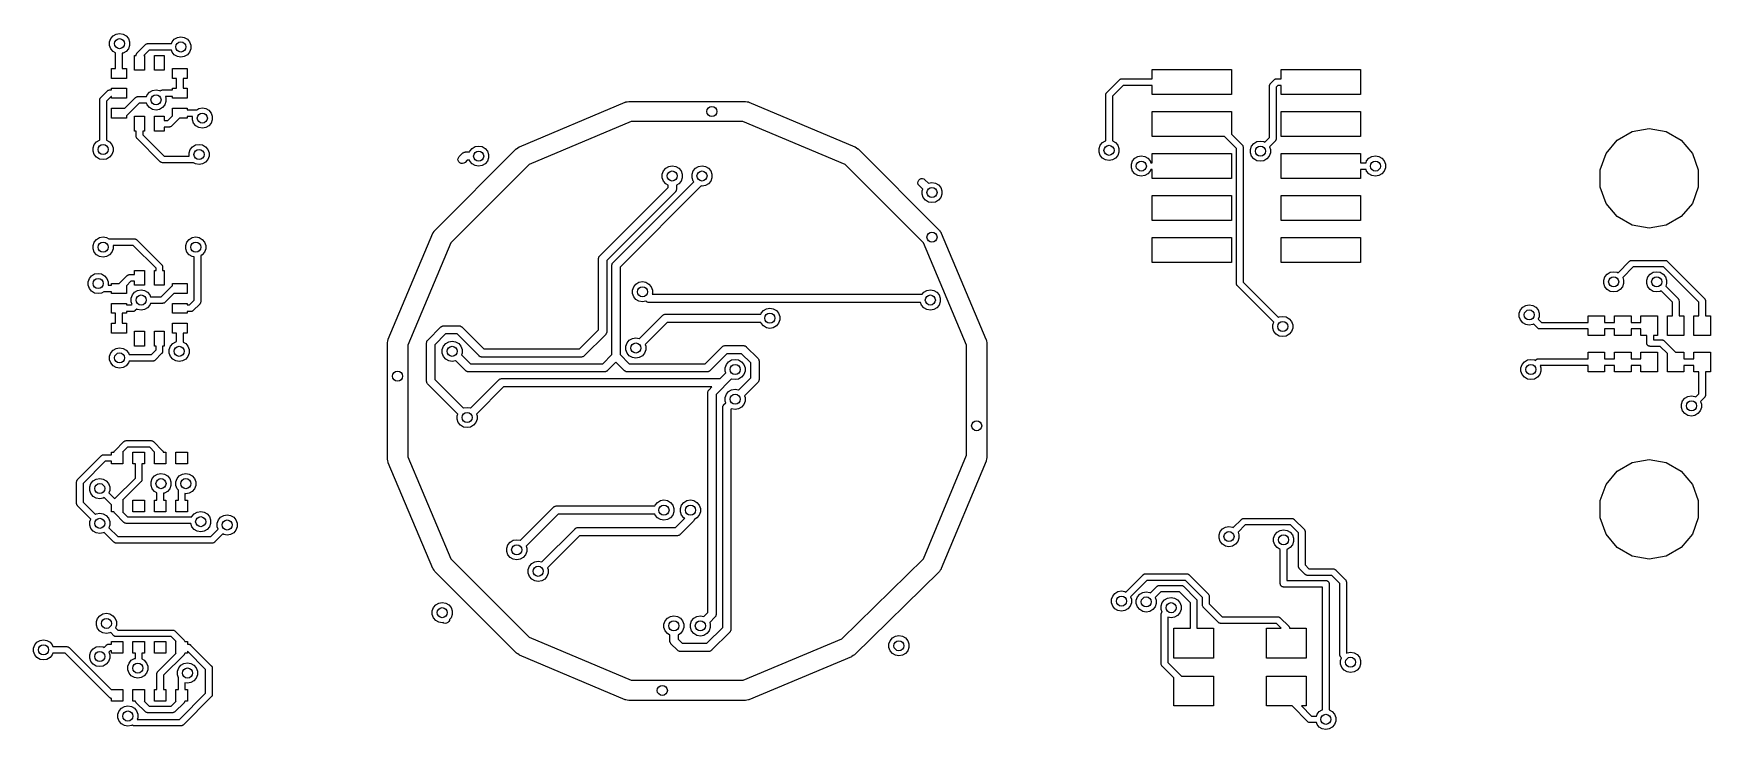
# Model space of a CAD drawing. Extents: x 80.2 to 130.9, y -109.9 to -88.9.
import ezdxf

# ---------------------------------------------------------------- set-up
doc = ezdxf.new("R2010")
doc.units = 0
doc.header["$MEASUREMENT"] = 0
doc.layers.add('BLACK', color=7, linetype='CONTINUOUS')

msp = doc.modelspace()

# ---------------------------------------------------------------- linework, layer by layer
at = {"layer": 'Black'}
for p, q in [((82.5487, -89.1469), (82.585, -89.047)), ((82.5487, -89.2531), (82.5487, -89.1469)), ((82.585, -89.047), (82.6533, -88.9656)), ((82.6533, -88.9656), (82.7454, -88.9125)), ((82.7454, -88.9125), (82.85, -88.894)), ((82.85, -88.894), (82.9546, -88.9125)), ((82.9546, -88.9125), (83.0467, -88.9656)), ((83.0467, -88.9656), (83.115, -89.047)), ((83.115, -89.047), (83.1513, -89.1469)), ((83.1513, -89.1469), (83.1513, -89.2531)), ((84.4157, -89.2), (84.435, -89.147)), ((84.435, -89.147), (84.5033, -89.0656)), ((84.5033, -89.0656), (84.5954, -89.0125)), ((84.5954, -89.0125), (84.7, -88.994)), ((84.7, -88.994), (84.8046, -89.0125)), ((84.8046, -89.0125), (84.8967, -89.0656)), ((84.8967, -89.0656), (84.965, -89.147)), ((84.965, -89.147), (85.0013, -89.2469)), ((82.585, -89.353), (82.5487, -89.2531)), ((82.6533, -89.4344), (82.585, -89.353)), ((82.73, -89.4786), (82.6533, -89.4344)), ((82.73, -89.95), (82.73, -89.4786)), ((82.9546, -89.4875), (82.93, -89.4919)), ((82.93, -89.4919), (82.93, -89.95)), ((83.0467, -89.4344), (82.9546, -89.4875)), ((83.115, -89.353), (83.0467, -89.4344)), ((83.1513, -89.2531), (83.115, -89.353)), ((83.3, -90.005), (83.3, -89.555)), ((83.3, -89.555), (83.35, -89.555)), ((83.35, -89.55), (83.3508, -89.5457)), ((83.35, -89.555), (83.35, -89.55)), ((83.3504, -89.5413), (83.3538, -89.5287)), ((83.3508, -89.5457), (83.3504, -89.5413)), ((83.3538, -89.5287), (83.356, -89.5158)), ((83.356, -89.5158), (83.3582, -89.512)), ((83.3582, -89.512), (83.3594, -89.5077)), ((83.3594, -89.5077), (83.3669, -89.497)), ((83.3669, -89.497), (83.3734, -89.4857)), ((83.3734, -89.4857), (83.3768, -89.4829)), ((83.3768, -89.4829), (83.3793, -89.4793)), ((83.3793, -89.4793), (83.6293, -89.2293)), ((83.7414, -89.4), (83.5864, -89.555)), ((83.5864, -89.555), (83.6, -89.555)), ((83.6, -89.555), (83.6, -90.005)), ((83.6293, -89.2293), (83.6329, -89.2268)), ((83.6329, -89.2268), (83.6357, -89.2234)), ((83.6357, -89.2234), (83.647, -89.2169)), ((83.647, -89.2169), (83.6577, -89.2094)), ((83.6577, -89.2094), (83.662, -89.2082)), ((83.662, -89.2082), (83.6658, -89.206)), ((83.6658, -89.206), (83.6787, -89.2038)), ((83.6787, -89.2038), (83.6913, -89.2004)), ((83.6913, -89.2004), (83.6957, -89.2008)), ((83.6957, -89.2008), (83.7, -89.2)), ((83.7, -89.2), (84.4157, -89.2)), ((84.4157, -89.4), (83.7414, -89.4)), ((83.9, -90.005), (83.9, -89.555)), ((83.9, -89.555), (84.2, -89.555)), ((84.2, -89.555), (84.2, -90.005)), ((84.435, -89.453), (84.4157, -89.4)), ((84.5033, -89.5344), (84.435, -89.453)), ((84.5954, -89.5875), (84.5033, -89.5344)), ((84.7, -89.606), (84.5954, -89.5875)), ((84.8046, -89.5875), (84.7, -89.606)), ((84.8967, -89.5344), (84.8046, -89.5875)), ((84.965, -89.453), (84.8967, -89.5344)), ((85.0013, -89.3531), (84.965, -89.453)), ((85.0013, -89.2469), (85.0013, -89.3531)), ((82.605, -90.25), (82.605, -89.95)), ((82.605, -89.95), (82.73, -89.95)), ((82.93, -89.95), (83.055, -89.95)), ((83.055, -89.95), (83.055, -90.25)), ((83.6, -90.005), (83.3, -90.005)), ((84.2, -90.005), (83.9, -90.005)), ((84.445, -90.25), (84.445, -89.95)), ((84.445, -89.95), (84.895, -89.95)), ((84.895, -89.95), (84.895, -90.25)), ((114.05, -90.26), (114.05, -89.98)), ((114.05, -89.98), (116.45, -89.98)), ((116.45, -89.98), (116.45, -90.74)), ((117.95, -90.26), (117.95, -89.98)), ((117.95, -89.98), (120.35, -89.98)), ((120.35, -89.98), (120.35, -90.74)), ((82.2793, -90.8293), (82.4793, -90.6293)), ((82.4793, -90.6293), (82.4829, -90.6268)), ((82.4829, -90.6268), (82.4857, -90.6234)), ((82.4857, -90.6234), (82.497, -90.6169)), ((82.497, -90.6169), (82.5077, -90.6094)), ((82.5077, -90.6094), (82.512, -90.6082)), ((82.512, -90.6082), (82.5158, -90.606)), ((82.5158, -90.606), (82.5287, -90.6038)), ((82.5287, -90.6038), (82.5413, -90.6004)), ((82.5413, -90.6004), (82.5457, -90.6008)), ((82.5457, -90.6008), (82.55, -90.6)), ((82.55, -90.6), (82.605, -90.6)), ((83.055, -90.25), (82.605, -90.25)), ((82.605, -90.6), (82.605, -90.55)), ((82.605, -90.55), (83.055, -90.55)), ((83.055, -90.55), (83.055, -90.85)), ((83.685, -90.747), (83.7533, -90.6656)), ((83.7533, -90.6656), (83.8454, -90.6125)), ((83.8454, -90.6125), (83.95, -90.594)), ((83.95, -90.594), (84.0546, -90.6125)), ((84.0546, -90.6125), (84.0813, -90.6279)), ((84.0813, -90.6279), (84.0829, -90.6268)), ((84.0829, -90.6268), (84.0857, -90.6234)), ((84.0857, -90.6234), (84.097, -90.6169)), ((84.097, -90.6169), (84.1077, -90.6094)), ((84.1077, -90.6094), (84.112, -90.6082)), ((84.112, -90.6082), (84.1158, -90.606)), ((84.1158, -90.606), (84.1287, -90.6038)), ((84.1287, -90.6038), (84.1413, -90.6004)), ((84.1413, -90.6004), (84.1457, -90.6008)), ((84.1457, -90.6008), (84.15, -90.6)), ((84.15, -90.6), (84.445, -90.6)), ((84.57, -90.25), (84.445, -90.25)), ((84.445, -90.6), (84.445, -90.55)), ((84.445, -90.55), (84.57, -90.55)), ((84.57, -90.55), (84.57, -90.25)), ((84.895, -90.25), (84.77, -90.25)), ((84.77, -90.25), (84.77, -90.55)), ((84.77, -90.55), (84.895, -90.55)), ((84.895, -90.55), (84.895, -90.85)), ((112.658, -90.712), (112.659, -90.7077)), ((112.659, -90.7077), (112.667, -90.697)), ((112.667, -90.697), (112.673, -90.6857)), ((112.673, -90.6857), (112.677, -90.6829)), ((112.677, -90.6829), (112.679, -90.6793)), ((112.679, -90.6793), (113.069, -90.2893)), ((113.181, -90.46), (112.85, -90.7914)), ((113.069, -90.2893), (113.073, -90.2868)), ((113.073, -90.2868), (113.076, -90.2834)), ((113.076, -90.2834), (113.087, -90.2769)), ((113.087, -90.2769), (113.098, -90.2694)), ((113.098, -90.2694), (113.102, -90.2682)), ((113.102, -90.2682), (113.106, -90.266)), ((113.106, -90.266), (113.119, -90.2638)), ((113.119, -90.2638), (113.131, -90.2604)), ((113.131, -90.2604), (113.136, -90.2608)), ((113.136, -90.2608), (113.14, -90.26)), ((113.14, -90.26), (114.05, -90.26)), ((114.05, -90.46), (113.181, -90.46)), ((114.05, -90.74), (114.05, -90.46)), ((117.6, -90.4663), (117.604, -90.4537)), ((117.601, -90.4707), (117.6, -90.4663)), ((117.6, -90.475), (117.601, -90.4707)), ((117.6, -92.0336), (117.6, -90.475)), ((117.604, -90.4537), (117.606, -90.4408)), ((117.606, -90.4408), (117.608, -90.437)), ((117.608, -90.437), (117.609, -90.4327)), ((117.609, -90.4327), (117.617, -90.422)), ((117.617, -90.422), (117.623, -90.4107)), ((117.623, -90.4107), (117.627, -90.4079)), ((117.627, -90.4079), (117.629, -90.4043)), ((117.629, -90.4043), (117.744, -90.2893)), ((117.744, -90.2893), (117.748, -90.2868)), ((117.748, -90.2868), (117.751, -90.2834)), ((117.751, -90.2834), (117.762, -90.2769)), ((117.762, -90.2769), (117.773, -90.2694)), ((117.773, -90.2694), (117.777, -90.2682)), ((117.777, -90.2682), (117.781, -90.266)), ((117.781, -90.266), (117.794, -90.2638)), ((117.794, -90.2638), (117.806, -90.2604)), ((117.856, -90.46), (117.8, -90.5164)), ((117.8, -90.5164), (117.8, -92.075)), ((117.806, -90.2604), (117.811, -90.2608)), ((117.811, -90.2608), (117.815, -90.26)), ((117.815, -90.26), (117.95, -90.26)), ((117.95, -90.46), (117.856, -90.46)), ((117.95, -90.74), (117.95, -90.46)), ((82.25, -90.9), (82.2508, -90.8957)), ((82.25, -92.1117), (82.25, -90.9)), ((82.2504, -90.8913), (82.2538, -90.8787)), ((82.2508, -90.8957), (82.2504, -90.8913)), ((82.2538, -90.8787), (82.256, -90.8658)), ((82.256, -90.8658), (82.2582, -90.862)), ((82.2582, -90.862), (82.2594, -90.8577)), ((82.2594, -90.8577), (82.2669, -90.847)), ((82.2669, -90.847), (82.2734, -90.8357)), ((82.2734, -90.8357), (82.2768, -90.8329)), ((82.2768, -90.8329), (82.2793, -90.8293)), ((82.5914, -90.8), (82.45, -90.9414)), ((82.45, -90.9414), (82.45, -92.1117)), ((82.605, -90.8), (82.5914, -90.8)), ((82.605, -90.85), (82.605, -90.8)), ((83.055, -90.85), (82.605, -90.85)), ((82.605, -91.45), (82.605, -91.15)), ((82.605, -91.15), (83.0086, -91.15)), ((83.0086, -91.15), (83.3293, -90.8293)), ((83.4414, -91), (83.0707, -91.3707)), ((83.3293, -90.8293), (83.3329, -90.8268)), ((83.3329, -90.8268), (83.3357, -90.8234)), ((83.3357, -90.8234), (83.347, -90.8169)), ((83.347, -90.8169), (83.3577, -90.8094)), ((83.3577, -90.8094), (83.362, -90.8082)), ((83.362, -90.8082), (83.3658, -90.806)), ((83.3658, -90.806), (83.3787, -90.8038)), ((83.3787, -90.8038), (83.3913, -90.8004)), ((83.3913, -90.8004), (83.3957, -90.8008)), ((83.3957, -90.8008), (83.4, -90.8)), ((83.4, -90.8), (83.6657, -90.8)), ((83.6657, -91), (83.4414, -91)), ((83.6657, -90.8), (83.685, -90.747)), ((83.685, -91.053), (83.6657, -91)), ((83.7533, -91.1344), (83.685, -91.053)), ((83.8454, -91.1875), (83.7533, -91.1344)), ((83.95, -91.206), (83.8454, -91.1875)), ((84.0546, -91.1875), (83.95, -91.206)), ((84.1467, -91.1344), (84.0546, -91.1875)), ((84.215, -91.053), (84.1467, -91.1344)), ((84.2513, -90.9531), (84.215, -91.053)), ((84.445, -90.8), (84.2343, -90.8)), ((84.2343, -90.8), (84.2513, -90.8469)), ((84.2513, -90.8469), (84.2513, -90.9531)), ((84.445, -90.85), (84.445, -90.8)), ((84.895, -90.85), (84.445, -90.85)), ((84.445, -91.3836), (84.445, -91.15)), ((84.445, -91.15), (84.895, -91.15)), ((84.895, -91.15), (84.895, -91.2)), ((84.895, -91.2), (85.1804, -91.2)), ((85.1804, -91.2), (85.2454, -91.1625)), ((85.2454, -91.1625), (85.35, -91.144)), ((85.35, -91.144), (85.4546, -91.1625)), ((85.4546, -91.1625), (85.5467, -91.2156)), ((85.5467, -91.2156), (85.615, -91.297)), ((94.9314, -92.319), (98.1314, -90.969)), ((98.1314, -90.969), (98.139, -90.9673)), ((98.139, -90.9673), (98.1457, -90.9634)), ((98.1457, -90.9634), (98.1904, -90.9555)), ((98.1904, -90.9555), (98.2347, -90.9454)), ((98.2347, -90.9454), (98.2424, -90.9463)), ((98.2424, -90.9463), (98.25, -90.945)), ((98.25, -90.945), (100.745, -90.945)), ((100.745, -90.945), (100.75, -90.944)), ((100.75, -90.944), (100.755, -90.945)), ((100.755, -90.945), (101.75, -90.945)), ((101.75, -90.945), (101.758, -90.9463)), ((101.758, -90.9463), (101.765, -90.9454)), ((101.765, -90.9454), (101.81, -90.9555)), ((101.81, -90.9555), (101.854, -90.9634)), ((101.854, -90.9634), (101.861, -90.9673)), ((101.861, -90.9673), (101.869, -90.969)), ((101.869, -90.969), (105.069, -92.319)), ((112.65, -90.7413), (112.654, -90.7287)), ((112.651, -90.7457), (112.65, -90.7413)), ((112.65, -90.75), (112.651, -90.7457)), ((112.65, -92.1367), (112.65, -90.75)), ((112.654, -90.7287), (112.656, -90.7158)), ((112.656, -90.7158), (112.658, -90.712)), ((112.85, -90.7914), (112.85, -92.1367)), ((116.45, -90.74), (114.05, -90.74)), ((120.35, -90.74), (117.95, -90.74)), ((83.055, -91.45), (82.605, -91.45)), ((83.0643, -91.3766), (83.055, -91.382)), ((83.055, -91.382), (83.055, -91.45)), ((83.0671, -91.3732), (83.0643, -91.3766)), ((83.0707, -91.3707), (83.0671, -91.3732)), ((83.3, -91.845), (83.3, -91.395)), ((83.3, -91.395), (83.6, -91.395)), ((83.6, -91.395), (83.6, -91.845)), ((83.9, -91.845), (83.9, -91.395)), ((83.9, -91.395), (84.2, -91.395)), ((84.2, -91.395), (84.2, -91.52)), ((84.2, -91.52), (84.3086, -91.52)), ((84.35, -91.72), (84.2, -91.72)), ((84.2, -91.72), (84.2, -91.845)), ((84.3086, -91.52), (84.445, -91.3836)), ((84.3543, -91.7192), (84.35, -91.72)), ((84.3587, -91.7196), (84.3543, -91.7192)), ((84.3713, -91.7162), (84.3587, -91.7196)), ((84.3842, -91.714), (84.3713, -91.7162)), ((84.388, -91.7118), (84.3842, -91.714)), ((84.3923, -91.7106), (84.388, -91.7118)), ((84.403, -91.7031), (84.3923, -91.7106)), ((84.4143, -91.6966), (84.403, -91.7031)), ((84.4171, -91.6932), (84.4143, -91.6966)), ((84.4207, -91.6907), (84.4171, -91.6932)), ((84.6614, -91.45), (84.4207, -91.6907)), ((84.895, -91.45), (84.6614, -91.45)), ((85.0487, -91.4), (84.895, -91.4)), ((84.895, -91.4), (84.895, -91.45)), ((85.0487, -91.5031), (85.0487, -91.4)), ((85.085, -91.603), (85.0487, -91.5031)), ((85.1533, -91.6844), (85.085, -91.603)), ((85.2454, -91.7375), (85.1533, -91.6844)), ((85.5467, -91.6844), (85.4546, -91.7375)), ((85.615, -91.603), (85.5467, -91.6844)), ((85.615, -91.297), (85.6513, -91.3969)), ((85.6513, -91.5031), (85.615, -91.603)), ((85.6513, -91.3969), (85.6513, -91.5031)), ((98.3117, -91.555), (95.2235, -92.8578)), ((100.745, -91.555), (98.3117, -91.555)), ((100.75, -91.556), (100.745, -91.555)), ((100.755, -91.555), (100.75, -91.556)), ((101.688, -91.555), (100.755, -91.555)), ((104.776, -92.8578), (101.688, -91.555)), ((114.05, -92.01), (114.05, -91.25)), ((114.05, -91.25), (116.45, -91.25)), ((116.45, -91.25), (116.45, -91.9336)), ((117.95, -92.01), (117.95, -91.25)), ((117.95, -91.25), (120.35, -91.25)), ((120.35, -91.25), (120.35, -92.01)), ((82.085, -92.247), (82.1533, -92.1656)), ((82.1533, -92.1656), (82.2454, -92.1125)), ((82.2454, -92.1125), (82.25, -92.1117)), ((82.45, -92.1117), (82.4546, -92.1125)), ((82.4546, -92.1125), (82.5467, -92.1656)), ((82.5467, -92.1656), (82.615, -92.247)), ((83.35, -91.845), (83.3, -91.845)), ((83.35, -92), (83.35, -91.845)), ((83.3508, -92.0043), (83.35, -92)), ((83.3504, -92.0087), (83.3508, -92.0043)), ((83.3538, -92.0213), (83.3504, -92.0087)), ((83.356, -92.0342), (83.3538, -92.0213)), ((83.3582, -92.038), (83.356, -92.0342)), ((83.3594, -92.0423), (83.3582, -92.038)), ((83.3669, -92.053), (83.3594, -92.0423)), ((83.3734, -92.0643), (83.3669, -92.053)), ((83.3768, -92.0671), (83.3734, -92.0643)), ((83.3793, -92.0707), (83.3768, -92.0671)), ((84.0793, -92.7707), (83.3793, -92.0707)), ((83.6, -91.845), (83.55, -91.845)), ((83.55, -91.845), (83.55, -91.9586)), ((83.55, -91.9586), (84.1914, -92.6)), ((84.2, -91.845), (83.9, -91.845)), ((85.35, -91.756), (85.2454, -91.7375)), ((85.4546, -91.7375), (85.35, -91.756)), ((112.485, -92.272), (112.553, -92.1906)), ((112.553, -92.1906), (112.645, -92.1375)), ((112.645, -92.1375), (112.65, -92.1367)), ((112.85, -92.1367), (112.855, -92.1375)), ((112.855, -92.1375), (112.947, -92.1906)), ((112.947, -92.1906), (113.015, -92.272)), ((116.244, -92.01), (114.05, -92.01)), ((116.6, -92.3664), (116.244, -92.01)), ((116.45, -91.9336), (116.771, -92.2543)), ((117.06, -92.297), (117.128, -92.2156)), ((117.128, -92.2156), (117.22, -92.1625)), ((117.22, -92.1625), (117.325, -92.144)), ((117.325, -92.144), (117.43, -92.1625)), ((117.43, -92.1625), (117.456, -92.1777)), ((117.456, -92.1777), (117.6, -92.0336)), ((117.771, -92.1457), (117.598, -92.3186)), ((117.773, -92.1421), (117.771, -92.1457)), ((117.777, -92.1393), (117.773, -92.1421)), ((117.783, -92.128), (117.777, -92.1393)), ((117.791, -92.1173), (117.783, -92.128)), ((117.792, -92.113), (117.791, -92.1173)), ((117.794, -92.1092), (117.792, -92.113)), ((117.796, -92.0963), (117.794, -92.1092)), ((117.8, -92.0837), (117.796, -92.0963)), ((117.8, -92.075), (117.799, -92.0793)), ((117.799, -92.0793), (117.8, -92.0837)), ((120.35, -92.01), (117.95, -92.01)), ((127.771, -92.5221), (128.107, -92.1215)), ((128.107, -92.1215), (128.56, -91.8601)), ((128.56, -91.8601), (129.075, -91.7693)), ((129.075, -91.7693), (129.59, -91.8601)), ((129.59, -91.8601), (130.043, -92.1215)), ((130.043, -92.1215), (130.379, -92.5221)), ((82.0487, -92.3469), (82.085, -92.247)), ((82.0487, -92.4531), (82.0487, -92.3469)), ((82.085, -92.553), (82.0487, -92.4531)), ((82.1533, -92.6344), (82.085, -92.553)), ((82.2454, -92.6875), (82.1533, -92.6344)), ((82.35, -92.706), (82.2454, -92.6875)), ((82.4546, -92.6875), (82.35, -92.706)), ((82.5467, -92.6344), (82.4546, -92.6875)), ((82.615, -92.553), (82.5467, -92.6344)), ((82.615, -92.247), (82.6513, -92.3469)), ((82.6513, -92.4531), (82.615, -92.553)), ((82.6513, -92.3469), (82.6513, -92.4531)), ((84.1914, -92.6), (84.9487, -92.6)), ((84.9487, -92.4969), (84.985, -92.397)), ((84.9487, -92.6), (84.9487, -92.4969)), ((84.985, -92.397), (85.0533, -92.3156)), ((85.0533, -92.3156), (85.1454, -92.2625)), ((85.1454, -92.2625), (85.25, -92.244)), ((85.25, -92.244), (85.3546, -92.2625)), ((85.3546, -92.2625), (85.4467, -92.3156)), ((85.4467, -92.3156), (85.515, -92.397)), ((85.515, -92.703), (85.4467, -92.7844)), ((85.515, -92.397), (85.5513, -92.4969)), ((85.5513, -92.6031), (85.515, -92.703)), ((85.5513, -92.4969), (85.5513, -92.6031)), ((92.3843, -94.8343), (94.8343, -92.3843)), ((93.0755, -92.6891), (93.0867, -92.6472)), ((93.0793, -92.7324), (93.0755, -92.6891)), ((93.0976, -92.7717), (93.0793, -92.7324)), ((93.0867, -92.6472), (93.1116, -92.6116)), ((93.1116, -92.6116), (93.2116, -92.5116)), ((93.2116, -92.5116), (93.2161, -92.5085)), ((93.2161, -92.5085), (93.2197, -92.5042)), ((93.2197, -92.5042), (93.2338, -92.4961)), ((93.2338, -92.4961), (93.2472, -92.4867)), ((93.2472, -92.4867), (93.2525, -92.4853)), ((93.2525, -92.4853), (93.2572, -92.4825)), ((93.2572, -92.4825), (93.2733, -92.4797)), ((93.2733, -92.4797), (93.2891, -92.4755)), ((93.3518, -92.725), (93.2884, -92.7884)), ((93.2891, -92.4755), (93.2946, -92.476)), ((93.2946, -92.476), (93.3, -92.475)), ((93.3, -92.475), (93.4248, -92.475)), ((93.4248, -92.725), (93.3518, -92.725)), ((93.4248, -92.475), (93.435, -92.447)), ((93.435, -92.753), (93.4248, -92.725)), ((93.435, -92.447), (93.5033, -92.3656)), ((93.5033, -92.3656), (93.5954, -92.3125)), ((93.5954, -92.3125), (93.7, -92.294)), ((93.7, -92.294), (93.8046, -92.3125)), ((93.8046, -92.3125), (93.8967, -92.3656)), ((93.8967, -92.3656), (93.965, -92.447)), ((93.965, -92.447), (94.0013, -92.5469)), ((94.0013, -92.6531), (93.965, -92.753)), ((94.0013, -92.5469), (94.0013, -92.6531)), ((94.8343, -92.3843), (94.839, -92.381)), ((94.839, -92.381), (94.8425, -92.3765)), ((94.8425, -92.3765), (94.8823, -92.3508)), ((94.8823, -92.3508), (94.9211, -92.3236)), ((94.9211, -92.3236), (94.9266, -92.3221)), ((94.9266, -92.3221), (94.9314, -92.319)), ((105.069, -92.319), (105.073, -92.3221)), ((105.073, -92.3221), (105.079, -92.3236)), ((105.079, -92.3236), (105.118, -92.3508)), ((105.118, -92.3508), (105.158, -92.3765)), ((105.158, -92.3765), (105.161, -92.381)), ((105.161, -92.381), (105.166, -92.3843)), ((105.166, -92.3843), (107.616, -94.8343)), ((112.449, -92.3719), (112.485, -92.272)), ((112.449, -92.4781), (112.449, -92.3719)), ((112.485, -92.578), (112.449, -92.4781)), ((112.553, -92.6594), (112.485, -92.578)), ((112.645, -92.7125), (112.553, -92.6594)), ((112.75, -92.731), (112.645, -92.7125)), ((112.855, -92.7125), (112.75, -92.731)), ((112.947, -92.6594), (112.855, -92.7125)), ((113.015, -92.578), (112.947, -92.6594)), ((113.015, -92.272), (113.051, -92.3719)), ((113.051, -92.4781), (113.015, -92.578)), ((113.051, -92.3719), (113.051, -92.4781)), ((113.46, -92.747), (113.528, -92.6656)), ((113.528, -92.6656), (113.62, -92.6125)), ((113.62, -92.6125), (113.725, -92.594)), ((113.725, -92.594), (113.83, -92.6125)), ((113.83, -92.6125), (113.922, -92.6656)), ((113.922, -92.6656), (113.99, -92.747)), ((114.05, -92.8), (114.05, -92.52)), ((114.05, -92.52), (116.45, -92.52)), ((116.45, -92.52), (116.45, -93.28)), ((116.6, -96.45), (116.6, -92.3664)), ((116.771, -92.2543), (116.773, -92.2579)), ((116.773, -92.2579), (116.777, -92.2607)), ((116.777, -92.2607), (116.783, -92.272)), ((116.783, -92.272), (116.791, -92.2827)), ((116.791, -92.2827), (116.792, -92.287)), ((116.792, -92.287), (116.794, -92.2908)), ((116.794, -92.2908), (116.796, -92.3037)), ((116.796, -92.3037), (116.8, -92.3163)), ((116.8, -92.3163), (116.799, -92.3207)), ((116.799, -92.3207), (116.8, -92.325)), ((116.8, -92.325), (116.8, -96.4086)), ((117.024, -92.3969), (117.06, -92.297)), ((117.024, -92.5031), (117.024, -92.3969)), ((117.06, -92.603), (117.024, -92.5031)), ((117.128, -92.6844), (117.06, -92.603)), ((117.22, -92.7375), (117.128, -92.6844)), ((117.325, -92.756), (117.22, -92.7375)), ((117.43, -92.7375), (117.325, -92.756)), ((117.522, -92.6844), (117.43, -92.7375)), ((117.59, -92.603), (117.522, -92.6844)), ((117.626, -92.5031), (117.59, -92.603)), ((117.598, -92.3186), (117.626, -92.3969)), ((117.626, -92.3969), (117.626, -92.5031)), ((117.95, -93.28), (117.95, -92.52)), ((117.95, -92.52), (120.35, -92.52)), ((120.35, -92.52), (120.35, -92.8)), ((120.535, -92.747), (120.603, -92.6656)), ((120.603, -92.6656), (120.695, -92.6125)), ((120.695, -92.6125), (120.8, -92.594)), ((120.8, -92.594), (120.905, -92.6125)), ((120.905, -92.6125), (120.997, -92.6656)), ((120.997, -92.6656), (121.065, -92.747)), ((127.592, -93.0135), (127.771, -92.5221)), ((130.379, -92.5221), (130.558, -93.0135)), ((84.0829, -92.7732), (84.0793, -92.7707)), ((84.0857, -92.7766), (84.0829, -92.7732)), ((84.097, -92.7831), (84.0857, -92.7766)), ((84.1077, -92.7906), (84.097, -92.7831)), ((84.112, -92.7918), (84.1077, -92.7906)), ((84.1158, -92.794), (84.112, -92.7918)), ((84.1287, -92.7962), (84.1158, -92.794)), ((84.1413, -92.7996), (84.1287, -92.7962)), ((84.1457, -92.7992), (84.1413, -92.7996)), ((84.15, -92.8), (84.1457, -92.7992)), ((85.0804, -92.8), (84.15, -92.8)), ((85.1454, -92.8375), (85.0804, -92.8)), ((85.25, -92.856), (85.1454, -92.8375)), ((85.3546, -92.8375), (85.25, -92.856)), ((85.4467, -92.7844), (85.3546, -92.8375)), ((95.2235, -92.8578), (92.8578, -95.2235)), ((93.1283, -92.8024), (93.0976, -92.7717)), ((93.1676, -92.8207), (93.1283, -92.8024)), ((93.2109, -92.8245), (93.1676, -92.8207)), ((93.2528, -92.8133), (93.2109, -92.8245)), ((93.2884, -92.7884), (93.2528, -92.8133)), ((93.5033, -92.8344), (93.435, -92.753)), ((93.5954, -92.8875), (93.5033, -92.8344)), ((93.7, -92.906), (93.5954, -92.8875)), ((93.8046, -92.8875), (93.7, -92.906)), ((93.8967, -92.8344), (93.8046, -92.8875)), ((93.965, -92.753), (93.8967, -92.8344)), ((99.2487, -93.1469), (99.285, -93.047)), ((99.2487, -93.2531), (99.2487, -93.1469)), ((99.285, -93.047), (99.3533, -92.9656)), ((99.3533, -92.9656), (99.4454, -92.9125)), ((99.4454, -92.9125), (99.55, -92.894)), ((99.55, -92.894), (99.6546, -92.9125)), ((99.6546, -92.9125), (99.7467, -92.9656)), ((99.7467, -92.9656), (99.815, -93.047)), ((99.815, -93.047), (99.8513, -93.1469)), ((99.8513, -93.1469), (99.8513, -93.2531)), ((100.149, -93.1469), (100.185, -93.047)), ((100.149, -93.2531), (100.149, -93.1469)), ((100.185, -93.047), (100.253, -92.9656)), ((100.253, -92.9656), (100.345, -92.9125)), ((100.345, -92.9125), (100.45, -92.894)), ((100.45, -92.894), (100.555, -92.9125)), ((100.555, -92.9125), (100.647, -92.9656)), ((100.647, -92.9656), (100.715, -93.047)), ((100.715, -93.047), (100.751, -93.1469)), ((100.751, -93.1469), (100.751, -93.2531)), ((107.142, -95.2235), (104.776, -92.8578)), ((113.424, -92.8469), (113.46, -92.747)), ((113.424, -92.9531), (113.424, -92.8469)), ((113.46, -93.053), (113.424, -92.9531)), ((113.528, -93.1344), (113.46, -93.053)), ((113.62, -93.1875), (113.528, -93.1344)), ((113.725, -93.206), (113.62, -93.1875)), ((113.83, -93.1875), (113.725, -93.206)), ((113.922, -93.1344), (113.83, -93.1875)), ((113.99, -93.053), (113.922, -93.1344)), ((113.99, -92.747), (114.009, -92.8)), ((114.009, -93), (113.99, -93.053)), ((114.009, -92.8), (114.05, -92.8)), ((114.05, -93), (114.009, -93)), ((114.05, -93.28), (114.05, -93)), ((120.35, -92.8), (120.516, -92.8)), ((120.516, -93), (120.35, -93)), ((120.35, -93), (120.35, -93.28)), ((120.516, -92.8), (120.535, -92.747)), ((120.535, -93.053), (120.516, -93)), ((120.603, -93.1344), (120.535, -93.053)), ((120.695, -93.1875), (120.603, -93.1344)), ((120.8, -93.206), (120.695, -93.1875)), ((120.905, -93.1875), (120.8, -93.206)), ((120.997, -93.1344), (120.905, -93.1875)), ((121.065, -93.053), (120.997, -93.1344)), ((121.065, -92.747), (121.101, -92.8469)), ((121.101, -92.9531), (121.065, -93.053)), ((121.101, -92.8469), (121.101, -92.9531)), ((127.592, -93.5365), (127.592, -93.0135)), ((130.558, -93.0135), (130.558, -93.5365)), ((97.3616, -95.6116), (99.425, -93.5482)), ((99.6384, -93.6884), (97.575, -95.7518)), ((97.7616, -95.8116), (100.201, -93.3721)), ((100.425, -93.5016), (97.975, -95.9518)), ((99.285, -93.353), (99.2487, -93.2531)), ((99.3533, -93.4344), (99.285, -93.353)), ((99.425, -93.4758), (99.3533, -93.4344)), ((99.425, -93.5482), (99.425, -93.4758)), ((99.6415, -93.6839), (99.6384, -93.6884)), ((99.6458, -93.6803), (99.6415, -93.6839)), ((99.6539, -93.6662), (99.6458, -93.6803)), ((99.6633, -93.6528), (99.6539, -93.6662)), ((99.6647, -93.6475), (99.6633, -93.6528)), ((99.6675, -93.6428), (99.6647, -93.6475)), ((99.6703, -93.6267), (99.6675, -93.6428)), ((99.6745, -93.6109), (99.6703, -93.6267)), ((99.675, -93.6), (99.674, -93.6054)), ((99.674, -93.6054), (99.6745, -93.6109)), ((99.7467, -93.4344), (99.675, -93.4758)), ((99.675, -93.4758), (99.675, -93.6)), ((99.815, -93.353), (99.7467, -93.4344)), ((99.8513, -93.2531), (99.815, -93.353)), ((100.185, -93.353), (100.149, -93.2531)), ((100.201, -93.3721), (100.185, -93.353)), ((100.45, -93.506), (100.425, -93.5016)), ((100.555, -93.4875), (100.45, -93.506)), ((100.647, -93.4344), (100.555, -93.4875)), ((100.715, -93.353), (100.647, -93.4344)), ((100.751, -93.2531), (100.715, -93.353)), ((106.975, -93.4109), (106.979, -93.3676)), ((106.987, -93.4528), (106.975, -93.4109)), ((106.979, -93.3676), (106.998, -93.3283)), ((107.012, -93.4884), (106.987, -93.4528)), ((106.998, -93.3283), (107.028, -93.2976)), ((107.118, -93.5945), (107.012, -93.4884)), ((107.028, -93.2976), (107.068, -93.2793)), ((107.068, -93.2793), (107.111, -93.2755)), ((107.099, -93.6469), (107.118, -93.5945)), ((107.099, -93.7531), (107.099, -93.6469)), ((107.111, -93.2755), (107.153, -93.2867)), ((107.153, -93.2867), (107.188, -93.3116)), ((107.188, -93.3116), (107.291, -93.4147)), ((107.291, -93.4147), (107.295, -93.4125)), ((107.295, -93.4125), (107.4, -93.394)), ((107.4, -93.394), (107.505, -93.4125)), ((107.505, -93.4125), (107.597, -93.4656)), ((107.597, -93.4656), (107.665, -93.547)), ((107.665, -93.547), (107.701, -93.6469)), ((107.701, -93.6469), (107.701, -93.7531)), ((116.45, -93.28), (114.05, -93.28)), ((120.35, -93.28), (117.95, -93.28)), ((127.771, -94.0279), (127.592, -93.5365)), ((130.558, -93.5365), (130.379, -94.0279)), ((107.135, -93.853), (107.099, -93.7531)), ((107.203, -93.9344), (107.135, -93.853)), ((107.295, -93.9875), (107.203, -93.9344)), ((107.4, -94.006), (107.295, -93.9875)), ((107.505, -93.9875), (107.4, -94.006)), ((107.597, -93.9344), (107.505, -93.9875)), ((107.665, -93.853), (107.597, -93.9344)), ((107.701, -93.7531), (107.665, -93.853)), ((114.05, -94.55), (114.05, -93.79)), ((114.05, -93.79), (116.45, -93.79)), ((116.45, -93.79), (116.45, -94.55)), ((117.95, -94.55), (117.95, -93.79)), ((117.95, -93.79), (120.35, -93.79)), ((120.35, -93.79), (120.35, -94.55)), ((128.107, -94.4285), (127.771, -94.0279)), ((130.379, -94.0279), (130.043, -94.4285)), ((116.45, -94.55), (114.05, -94.55)), ((120.35, -94.55), (117.95, -94.55)), ((128.56, -94.6899), (128.107, -94.4285)), ((129.075, -94.7807), (128.56, -94.6899)), ((129.59, -94.6899), (129.075, -94.7807)), ((130.043, -94.4285), (129.59, -94.6899)), ((82.0487, -95.2969), (82.085, -95.197)), ((82.085, -95.197), (82.1533, -95.1156)), ((82.1533, -95.1156), (82.2454, -95.0625)), ((82.2454, -95.0625), (82.35, -95.044)), ((82.35, -95.044), (82.4546, -95.0625)), ((82.4546, -95.0625), (82.5196, -95.1)), ((82.5196, -95.1), (83.3, -95.1)), ((83.3, -95.1), (83.3043, -95.1008)), ((83.3043, -95.1008), (83.3087, -95.1004)), ((83.3087, -95.1004), (83.3213, -95.1038)), ((83.3213, -95.1038), (83.3342, -95.106)), ((83.3342, -95.106), (83.338, -95.1082)), ((83.338, -95.1082), (83.3423, -95.1094)), ((83.3423, -95.1094), (83.353, -95.1169)), ((83.353, -95.1169), (83.3643, -95.1234)), ((83.3643, -95.1234), (83.3671, -95.1268)), ((83.3671, -95.1268), (83.3707, -95.1293)), ((83.3707, -95.1293), (84.1207, -95.8793)), ((84.8487, -95.2969), (84.885, -95.197)), ((84.885, -95.197), (84.9533, -95.1156)), ((84.9533, -95.1156), (85.0454, -95.0625)), ((85.0454, -95.0625), (85.15, -95.044)), ((85.15, -95.044), (85.2546, -95.0625)), ((85.2546, -95.0625), (85.3467, -95.1156)), ((85.3467, -95.1156), (85.415, -95.197)), ((85.415, -95.197), (85.4513, -95.2969)), ((90.969, -98.1314), (92.319, -94.9314)), ((92.8578, -95.2235), (91.555, -98.3117)), ((92.319, -94.9314), (92.3221, -94.9266)), ((92.3221, -94.9266), (92.3236, -94.9211)), ((92.3236, -94.9211), (92.3508, -94.8823)), ((92.3508, -94.8823), (92.3765, -94.8425)), ((92.3765, -94.8425), (92.381, -94.839)), ((92.381, -94.839), (92.3843, -94.8343)), ((108.445, -98.3117), (107.142, -95.2235)), ((107.616, -94.8343), (107.619, -94.839)), ((107.619, -94.839), (107.624, -94.8425)), ((107.624, -94.8425), (107.638, -94.8648)), ((107.638, -94.8648), (107.665, -94.897)), ((107.665, -94.897), (107.671, -94.9131)), ((107.671, -94.9131), (107.676, -94.9211)), ((107.676, -94.9211), (107.678, -94.9266)), ((107.678, -94.9266), (107.681, -94.9314)), ((107.681, -94.9314), (109.031, -98.1314)), ((114.05, -95.82), (114.05, -95.06)), ((114.05, -95.06), (116.45, -95.06)), ((116.45, -95.06), (116.45, -95.82)), ((117.95, -95.82), (117.95, -95.06)), ((117.95, -95.06), (120.35, -95.06)), ((120.35, -95.06), (120.35, -95.82)), ((82.0487, -95.4031), (82.0487, -95.2969)), ((82.085, -95.503), (82.0487, -95.4031)), ((82.1533, -95.5844), (82.085, -95.503)), ((82.2454, -95.6375), (82.1533, -95.5844)), ((82.35, -95.656), (82.2454, -95.6375)), ((82.4546, -95.6375), (82.35, -95.656)), ((82.5467, -95.5844), (82.4546, -95.6375)), ((82.615, -95.503), (82.5467, -95.5844)), ((82.6513, -95.4031), (82.615, -95.503)), ((83.2586, -95.3), (82.6513, -95.3)), ((82.6513, -95.3), (82.6513, -95.4031)), ((83.95, -95.9914), (83.2586, -95.3)), ((84.8487, -95.4031), (84.8487, -95.2969)), ((84.885, -95.503), (84.8487, -95.4031)), ((84.9533, -95.5844), (84.885, -95.503)), ((85.0454, -95.6375), (84.9533, -95.5844)), ((85.1, -95.6471), (85.0454, -95.6375)), ((85.1, -96.9586), (85.1, -95.6471)), ((85.3467, -95.5844), (85.3, -95.6113)), ((85.3, -95.6113), (85.3, -97)), ((85.415, -95.503), (85.3467, -95.5844)), ((85.4513, -95.4031), (85.415, -95.503)), ((85.4513, -95.2969), (85.4513, -95.4031)), ((97.325, -95.7), (97.326, -95.6946)), ((97.325, -97.8482), (97.325, -95.7)), ((97.3255, -95.6891), (97.3297, -95.6733)), ((97.326, -95.6946), (97.3255, -95.6891)), ((97.3297, -95.6733), (97.3325, -95.6572)), ((97.3325, -95.6572), (97.3353, -95.6525)), ((97.3353, -95.6525), (97.3367, -95.6472)), ((97.3367, -95.6472), (97.3461, -95.6338)), ((97.3461, -95.6338), (97.3542, -95.6197)), ((97.3542, -95.6197), (97.3585, -95.6161)), ((97.3585, -95.6161), (97.3616, -95.6116)), ((97.575, -95.7518), (97.575, -97.9)), ((128.479, -95.7793), (128.483, -95.7768)), ((128.483, -95.7768), (128.486, -95.7734)), ((128.486, -95.7734), (128.497, -95.7669)), ((128.497, -95.7669), (128.508, -95.7594)), ((128.508, -95.7594), (128.512, -95.7582)), ((128.512, -95.7582), (128.516, -95.756)), ((128.516, -95.756), (128.529, -95.7538)), ((128.529, -95.7538), (128.541, -95.7504)), ((128.541, -95.7504), (128.546, -95.7508)), ((128.546, -95.7508), (128.55, -95.75)), ((128.55, -95.75), (129.55, -95.75)), ((129.55, -95.75), (129.554, -95.7508)), ((129.554, -95.7508), (129.559, -95.7504)), ((129.559, -95.7504), (129.571, -95.7538)), ((129.571, -95.7538), (129.584, -95.756)), ((129.584, -95.756), (129.588, -95.7582)), ((129.588, -95.7582), (129.592, -95.7594)), ((129.592, -95.7594), (129.603, -95.7669)), ((129.603, -95.7669), (129.614, -95.7734)), ((129.614, -95.7734), (129.617, -95.7768)), ((129.617, -95.7768), (129.621, -95.7793)), ((81.935, -96.297), (82.0033, -96.2156)), ((82.0033, -96.2156), (82.0954, -96.1625)), ((82.0954, -96.1625), (82.2, -96.144)), ((82.2, -96.144), (82.3046, -96.1625)), ((82.3046, -96.1625), (82.3967, -96.2156)), ((82.3967, -96.2156), (82.465, -96.297)), ((82.8386, -96.45), (83.0793, -96.2093)), ((83.0793, -96.2093), (83.0829, -96.2068)), ((83.0829, -96.2068), (83.0857, -96.2034)), ((83.0857, -96.2034), (83.097, -96.1969)), ((83.097, -96.1969), (83.1077, -96.1894)), ((83.1077, -96.1894), (83.112, -96.1882)), ((83.112, -96.1882), (83.1158, -96.186)), ((83.1158, -96.186), (83.1287, -96.1838)), ((83.1287, -96.1838), (83.1413, -96.1804)), ((83.1413, -96.1804), (83.1457, -96.1808)), ((83.1457, -96.1808), (83.15, -96.18)), ((83.15, -96.18), (83.3, -96.18)), ((83.3, -96.18), (83.3, -96.055)), ((83.3, -96.055), (83.6, -96.055)), ((83.6, -96.055), (83.6, -96.505)), ((83.9, -96.505), (83.9, -96.055)), ((83.9, -96.055), (83.95, -96.055)), ((83.95, -96.055), (83.95, -95.9914)), ((84.1207, -95.8793), (84.1232, -95.8829)), ((84.1232, -95.8829), (84.1266, -95.8857)), ((84.1266, -95.8857), (84.1331, -95.897)), ((84.1331, -95.897), (84.1406, -95.9077)), ((84.1406, -95.9077), (84.1418, -95.912)), ((84.1418, -95.912), (84.144, -95.9158)), ((84.144, -95.9158), (84.1462, -95.9287)), ((84.1462, -95.9287), (84.1496, -95.9413)), ((84.1496, -95.9413), (84.1492, -95.9457)), ((84.1492, -95.9457), (84.15, -95.95)), ((84.15, -95.95), (84.15, -96.055)), ((84.15, -96.055), (84.2, -96.055)), ((84.2, -96.055), (84.2, -96.505)), ((97.725, -95.9), (97.726, -95.8946)), ((97.725, -98.5982), (97.725, -95.9)), ((97.7255, -95.8891), (97.7297, -95.8733)), ((97.726, -95.8946), (97.7255, -95.8891)), ((97.7297, -95.8733), (97.7325, -95.8572)), ((97.7325, -95.8572), (97.7353, -95.8525)), ((97.7353, -95.8525), (97.7367, -95.8472)), ((97.7367, -95.8472), (97.7461, -95.8338)), ((97.7461, -95.8338), (97.7542, -95.8197)), ((97.7542, -95.8197), (97.7585, -95.8161)), ((97.7585, -95.8161), (97.7616, -95.8116)), ((97.975, -95.9518), (97.975, -98.5982)), ((116.45, -95.82), (114.05, -95.82)), ((120.35, -95.82), (117.95, -95.82)), ((127.699, -96.3469), (127.735, -96.247)), ((127.735, -96.247), (127.803, -96.1656)), ((127.803, -96.1656), (127.895, -96.1125)), ((127.895, -96.1125), (128, -96.094)), ((128, -96.094), (128.105, -96.1125)), ((128.105, -96.1125), (128.131, -96.1277)), ((128.131, -96.1277), (128.479, -95.7793)), ((128.591, -95.95), (128.273, -96.2686)), ((128.273, -96.2686), (128.301, -96.3469)), ((129.509, -95.95), (128.591, -95.95)), ((128.999, -96.3469), (129.035, -96.247)), ((129.035, -96.247), (129.103, -96.1656)), ((129.103, -96.1656), (129.195, -96.1125)), ((129.195, -96.1125), (129.3, -96.094)), ((129.3, -96.094), (129.405, -96.1125)), ((129.405, -96.1125), (129.497, -96.1656)), ((129.497, -96.1656), (129.565, -96.247)), ((130.575, -97.0164), (129.509, -95.95)), ((129.565, -96.247), (129.601, -96.3469)), ((129.621, -95.7793), (130.746, -96.9043)), ((81.8987, -96.3969), (81.935, -96.297)), ((81.8987, -96.5031), (81.8987, -96.3969)), ((81.935, -96.603), (81.8987, -96.5031)), ((82.0033, -96.6844), (81.935, -96.603)), ((82.0954, -96.7375), (82.0033, -96.6844)), ((82.2, -96.756), (82.0954, -96.7375)), ((82.3046, -96.7375), (82.2, -96.756)), ((82.3696, -96.7), (82.3046, -96.7375)), ((82.605, -96.7), (82.3696, -96.7)), ((82.465, -96.297), (82.5013, -96.3969)), ((82.5013, -96.3969), (82.5013, -96.5)), ((82.5013, -96.5), (82.605, -96.5)), ((82.605, -96.5), (82.605, -96.45)), ((82.605, -96.45), (82.8386, -96.45)), ((82.605, -96.75), (82.605, -96.7)), ((83.055, -96.75), (82.605, -96.75)), ((83.1914, -96.38), (83.055, -96.5164)), ((83.055, -96.5164), (83.055, -96.75)), ((83.3, -96.38), (83.1914, -96.38)), ((83.235, -96.797), (83.3033, -96.7156)), ((83.3, -96.505), (83.3, -96.38)), ((83.6, -96.505), (83.3, -96.505)), ((83.3033, -96.7156), (83.3954, -96.6625)), ((83.3954, -96.6625), (83.5, -96.644)), ((83.5, -96.644), (83.6046, -96.6625)), ((83.6046, -96.6625), (83.6967, -96.7156)), ((83.6967, -96.7156), (83.765, -96.797)), ((84.2, -96.505), (83.9, -96.505)), ((84.1086, -96.85), (84.4293, -96.5293)), ((84.4914, -96.75), (84.2207, -97.0207)), ((84.4293, -96.5293), (84.4329, -96.5268)), ((84.4329, -96.5268), (84.4357, -96.5234)), ((84.4357, -96.5234), (84.445, -96.518)), ((84.445, -96.518), (84.445, -96.45)), ((84.445, -96.45), (84.895, -96.45)), ((84.895, -96.75), (84.4914, -96.75)), ((84.895, -96.45), (84.895, -96.75)), ((98.3487, -96.6469), (98.385, -96.547)), ((98.3487, -96.7531), (98.3487, -96.6469)), ((98.385, -96.853), (98.3487, -96.7531)), ((98.385, -96.547), (98.4533, -96.4656)), ((98.4533, -96.4656), (98.5454, -96.4125)), ((98.5454, -96.4125), (98.65, -96.394)), ((98.65, -96.394), (98.7546, -96.4125)), ((98.7546, -96.4125), (98.8467, -96.4656)), ((98.8467, -96.4656), (98.915, -96.547)), ((98.915, -96.547), (98.9513, -96.6469)), ((98.9513, -96.7531), (98.9434, -96.775)), ((98.9434, -96.775), (107.104, -96.775)), ((98.9513, -96.6469), (98.9513, -96.7531)), ((107.104, -96.775), (107.153, -96.7156)), ((107.153, -96.7156), (107.245, -96.6625)), ((107.245, -96.6625), (107.35, -96.644)), ((107.35, -96.644), (107.455, -96.6625)), ((107.455, -96.6625), (107.547, -96.7156)), ((107.547, -96.7156), (107.615, -96.797)), ((116.601, -96.4543), (116.6, -96.45)), ((116.6, -96.4587), (116.601, -96.4543)), ((116.604, -96.4713), (116.6, -96.4587)), ((116.606, -96.4842), (116.604, -96.4713)), ((116.608, -96.488), (116.606, -96.4842)), ((116.609, -96.4923), (116.608, -96.488)), ((116.617, -96.503), (116.609, -96.4923)), ((116.623, -96.5143), (116.617, -96.503)), ((116.627, -96.5171), (116.623, -96.5143)), ((116.629, -96.5207), (116.627, -96.5171)), ((117.727, -97.6186), (116.629, -96.5207)), ((116.8, -96.4086), (117.869, -97.4777)), ((127.699, -96.4531), (127.699, -96.3469)), ((127.735, -96.553), (127.699, -96.4531)), ((127.803, -96.6344), (127.735, -96.553)), ((127.895, -96.6875), (127.803, -96.6344)), ((128, -96.706), (127.895, -96.6875)), ((128.105, -96.6875), (128, -96.706)), ((128.197, -96.6344), (128.105, -96.6875)), ((128.265, -96.553), (128.197, -96.6344)), ((128.301, -96.4531), (128.265, -96.553)), ((128.301, -96.3469), (128.301, -96.4531)), ((128.999, -96.4531), (128.999, -96.3469)), ((129.035, -96.553), (128.999, -96.4531)), ((129.103, -96.6344), (129.035, -96.553)), ((129.195, -96.6875), (129.103, -96.6344)), ((129.3, -96.706), (129.195, -96.6875)), ((129.405, -96.6875), (129.3, -96.706)), ((129.431, -96.6723), (129.405, -96.6875)), ((129.775, -97.0164), (129.431, -96.6723)), ((129.601, -96.4531), (129.573, -96.5314)), ((129.573, -96.5314), (129.946, -96.9043)), ((129.601, -96.3469), (129.601, -96.4531)), ((82.605, -97.35), (82.605, -97.05)), ((82.605, -97.05), (83.055, -97.05)), ((83.055, -97.05), (83.055, -97.1)), ((83.055, -97.1), (83.2086, -97.1)), ((83.1987, -96.8969), (83.235, -96.797)), ((83.1987, -97.0031), (83.1987, -96.8969)), ((83.2272, -97.0814), (83.1987, -97.0031)), ((83.2086, -97.1), (83.2272, -97.0814)), ((83.2713, -97.2962), (83.2587, -97.2996)), ((83.2842, -97.294), (83.2713, -97.2962)), ((83.288, -97.2918), (83.2842, -97.294)), ((83.2923, -97.2906), (83.288, -97.2918)), ((83.303, -97.2831), (83.2923, -97.2906)), ((83.3143, -97.2766), (83.303, -97.2831)), ((83.3171, -97.2732), (83.3143, -97.2766)), ((83.3207, -97.2707), (83.3171, -97.2732)), ((83.3691, -97.2223), (83.3207, -97.2707)), ((83.3954, -97.2375), (83.3691, -97.2223)), ((83.5, -97.256), (83.3954, -97.2375)), ((83.6046, -97.2375), (83.5, -97.256)), ((83.6967, -97.1844), (83.6046, -97.2375)), ((83.765, -97.103), (83.6967, -97.1844)), ((83.765, -96.797), (83.7843, -96.85)), ((83.7843, -97.05), (83.765, -97.103)), ((83.7843, -96.85), (84.1086, -96.85)), ((84.15, -97.05), (83.7843, -97.05)), ((84.1543, -97.0492), (84.15, -97.05)), ((84.1587, -97.0496), (84.1543, -97.0492)), ((84.1713, -97.0462), (84.1587, -97.0496)), ((84.1842, -97.044), (84.1713, -97.0462)), ((84.188, -97.0418), (84.1842, -97.044)), ((84.1923, -97.0406), (84.188, -97.0418)), ((84.203, -97.0331), (84.1923, -97.0406)), ((84.2143, -97.0266), (84.203, -97.0331)), ((84.2171, -97.0232), (84.2143, -97.0266)), ((84.2207, -97.0207), (84.2171, -97.0232)), ((84.445, -97.35), (84.445, -97.05)), ((84.445, -97.05), (84.895, -97.05)), ((84.895, -97.05), (84.895, -97.1)), ((84.895, -97.1), (84.9586, -97.1)), ((84.9586, -97.1), (85.1, -96.9586)), ((85.0213, -97.2962), (85.0087, -97.2996)), ((85.0342, -97.294), (85.0213, -97.2962)), ((85.038, -97.2918), (85.0342, -97.294)), ((85.0423, -97.2906), (85.038, -97.2918)), ((85.053, -97.2831), (85.0423, -97.2906)), ((85.0643, -97.2766), (85.053, -97.2831)), ((85.0671, -97.2732), (85.0643, -97.2766)), ((85.0707, -97.2707), (85.0671, -97.2732)), ((85.2707, -97.0707), (85.0707, -97.2707)), ((85.2732, -97.0671), (85.2707, -97.0707)), ((85.2766, -97.0643), (85.2732, -97.0671)), ((85.2831, -97.053), (85.2766, -97.0643)), ((85.2906, -97.0423), (85.2831, -97.053)), ((85.2918, -97.038), (85.2906, -97.0423)), ((85.294, -97.0342), (85.2918, -97.038)), ((85.2962, -97.0213), (85.294, -97.0342)), ((85.2996, -97.0087), (85.2962, -97.0213)), ((85.3, -97), (85.2992, -97.0043)), ((85.2992, -97.0043), (85.2996, -97.0087)), ((98.4533, -96.9344), (98.385, -96.853)), ((98.5454, -96.9875), (98.4533, -96.9344)), ((98.65, -97.006), (98.5454, -96.9875)), ((98.7546, -96.9875), (98.65, -97.006)), ((98.7585, -96.9853), (98.7546, -96.9875)), ((98.7616, -96.9884), (98.7585, -96.9853)), ((98.7661, -96.9915), (98.7616, -96.9884)), ((98.7697, -96.9958), (98.7661, -96.9915)), ((98.7838, -97.0039), (98.7697, -96.9958)), ((98.7972, -97.0133), (98.7838, -97.0039)), ((98.8025, -97.0147), (98.7972, -97.0133)), ((98.8072, -97.0175), (98.8025, -97.0147)), ((98.8233, -97.0203), (98.8072, -97.0175)), ((98.8391, -97.0245), (98.8233, -97.0203)), ((98.8446, -97.024), (98.8391, -97.0245)), ((98.85, -97.025), (98.8446, -97.024)), ((107.057, -97.025), (98.85, -97.025)), ((102.235, -97.347), (102.303, -97.2656)), ((102.303, -97.2656), (102.395, -97.2125)), ((102.395, -97.2125), (102.5, -97.194)), ((102.5, -97.194), (102.605, -97.2125)), ((102.605, -97.2125), (102.697, -97.2656)), ((102.697, -97.2656), (102.765, -97.347)), ((107.085, -97.103), (107.057, -97.025)), ((107.153, -97.1844), (107.085, -97.103)), ((107.245, -97.2375), (107.153, -97.1844)), ((107.35, -97.256), (107.245, -97.2375)), ((107.455, -97.2375), (107.35, -97.256)), ((107.547, -97.1844), (107.455, -97.2375)), ((107.615, -97.103), (107.547, -97.1844)), ((107.615, -96.797), (107.651, -96.8969)), ((107.651, -97.0031), (107.615, -97.103)), ((107.651, -96.8969), (107.651, -97.0031)), ((125.149, -97.3469), (125.185, -97.247)), ((125.185, -97.247), (125.253, -97.1656)), ((125.253, -97.1656), (125.345, -97.1125)), ((125.345, -97.1125), (125.45, -97.094)), ((125.45, -97.094), (125.555, -97.1125)), ((125.555, -97.1125), (125.647, -97.1656)), ((125.647, -97.1656), (125.715, -97.247)), ((125.715, -97.247), (125.751, -97.3469)), ((129.775, -97.425), (129.775, -97.0164)), ((129.946, -96.9043), (129.948, -96.9079)), ((129.948, -96.9079), (129.952, -96.9107)), ((129.952, -96.9107), (129.958, -96.922)), ((129.958, -96.922), (129.966, -96.9327)), ((129.966, -96.9327), (129.967, -96.937)), ((129.967, -96.937), (129.969, -96.9408)), ((129.969, -96.9408), (129.971, -96.9537)), ((129.971, -96.9537), (129.975, -96.9663)), ((129.975, -96.9663), (129.974, -96.9707)), ((129.974, -96.9707), (129.975, -96.975)), ((129.975, -96.975), (129.975, -97.425)), ((130.575, -97.425), (130.575, -97.0164)), ((130.746, -96.9043), (130.748, -96.9079)), ((130.748, -96.9079), (130.752, -96.9107)), ((130.752, -96.9107), (130.758, -96.922)), ((130.758, -96.922), (130.766, -96.9327)), ((130.766, -96.9327), (130.767, -96.937)), ((130.767, -96.937), (130.769, -96.9408)), ((130.769, -96.9408), (130.771, -96.9537)), ((130.771, -96.9537), (130.775, -96.9663)), ((130.775, -96.9663), (130.774, -96.9707)), ((130.774, -96.9707), (130.775, -96.975)), ((130.775, -96.975), (130.775, -97.425)), ((82.73, -97.35), (82.605, -97.35)), ((82.605, -97.95), (82.605, -97.65)), ((82.605, -97.65), (82.73, -97.65)), ((82.73, -97.65), (82.73, -97.35)), ((83.055, -97.35), (82.93, -97.35)), ((82.93, -97.35), (82.93, -97.65)), ((82.93, -97.65), (83.055, -97.65)), ((83.25, -97.3), (83.055, -97.3)), ((83.055, -97.3), (83.055, -97.35)), ((83.055, -97.65), (83.055, -97.95)), ((83.2543, -97.2992), (83.25, -97.3)), ((83.2587, -97.2996), (83.2543, -97.2992)), ((84.895, -97.35), (84.445, -97.35)), ((84.445, -97.95), (84.445, -97.65)), ((84.445, -97.65), (84.895, -97.65)), ((85, -97.3), (84.895, -97.3)), ((84.895, -97.3), (84.895, -97.35)), ((84.895, -97.65), (84.895, -97.95)), ((85.0043, -97.2992), (85, -97.3)), ((85.0087, -97.2996), (85.0043, -97.2992)), ((92.1616, -98.1616), (92.5616, -97.7616)), ((92.5616, -97.7616), (92.5661, -97.7585)), ((92.5661, -97.7585), (92.5697, -97.7542)), ((92.5697, -97.7542), (92.5838, -97.7461)), ((92.5838, -97.7461), (92.5972, -97.7367)), ((92.5972, -97.7367), (92.6025, -97.7353)), ((92.6025, -97.7353), (92.6072, -97.7325)), ((92.6072, -97.7325), (92.6233, -97.7297)), ((92.6233, -97.7297), (92.6391, -97.7255)), ((92.6391, -97.7255), (92.6446, -97.726)), ((92.6446, -97.726), (92.65, -97.725)), ((92.65, -97.725), (93.1, -97.725)), ((93.1, -97.725), (93.1054, -97.726)), ((93.1054, -97.726), (93.1109, -97.7255)), ((93.1109, -97.7255), (93.1267, -97.7297)), ((93.1267, -97.7297), (93.1428, -97.7325)), ((93.1428, -97.7325), (93.1475, -97.7353)), ((93.1475, -97.7353), (93.1528, -97.7367)), ((93.1528, -97.7367), (93.1662, -97.7461)), ((93.1662, -97.7461), (93.1803, -97.7542)), ((93.1803, -97.7542), (93.1839, -97.7585)), ((93.1839, -97.7585), (93.1884, -97.7616)), ((93.1884, -97.7616), (93.8518, -98.425)), ((98.5585, -98.1147), (99.2616, -97.4116)), ((99.4018, -97.625), (98.7323, -98.2945)), ((99.2616, -97.4116), (99.2661, -97.4085)), ((99.2661, -97.4085), (99.2697, -97.4042)), ((99.2697, -97.4042), (99.2838, -97.3961)), ((99.2838, -97.3961), (99.2972, -97.3867)), ((99.2972, -97.3867), (99.3025, -97.3853)), ((99.3025, -97.3853), (99.3072, -97.3825)), ((99.3072, -97.3825), (99.3233, -97.3797)), ((99.3233, -97.3797), (99.3391, -97.3755)), ((99.3391, -97.3755), (99.3446, -97.376)), ((99.3446, -97.376), (99.35, -97.375)), ((99.35, -97.375), (102.225, -97.375)), ((102.225, -97.625), (99.4018, -97.625)), ((102.225, -97.375), (102.235, -97.347)), ((102.235, -97.653), (102.225, -97.625)), ((102.303, -97.7344), (102.235, -97.653)), ((102.395, -97.7875), (102.303, -97.7344)), ((102.5, -97.806), (102.395, -97.7875)), ((102.605, -97.7875), (102.5, -97.806)), ((102.697, -97.7344), (102.605, -97.7875)), ((102.765, -97.653), (102.697, -97.7344)), ((102.765, -97.347), (102.801, -97.4469)), ((102.801, -97.5531), (102.765, -97.653)), ((102.801, -97.4469), (102.801, -97.5531)), ((117.699, -97.6969), (117.727, -97.6186)), ((117.699, -97.8031), (117.699, -97.6969)), ((117.735, -97.903), (117.699, -97.8031)), ((117.869, -97.4777), (117.895, -97.4625)), ((117.895, -97.4625), (118, -97.444)), ((118, -97.444), (118.105, -97.4625)), ((118.105, -97.4625), (118.197, -97.5156)), ((118.197, -97.5156), (118.265, -97.597)), ((118.265, -97.597), (118.301, -97.6969)), ((118.301, -97.8031), (118.265, -97.903)), ((118.301, -97.6969), (118.301, -97.8031)), ((125.149, -97.4531), (125.149, -97.3469)), ((125.185, -97.553), (125.149, -97.4531)), ((125.253, -97.6344), (125.185, -97.553)), ((125.345, -97.6875), (125.253, -97.6344)), ((125.45, -97.706), (125.345, -97.6875)), ((125.555, -97.6875), (125.45, -97.706)), ((125.581, -97.6723), (125.555, -97.6875)), ((125.704, -97.7957), (125.581, -97.6723)), ((125.708, -97.7982), (125.704, -97.7957)), ((125.711, -97.8016), (125.708, -97.7982)), ((125.722, -97.8081), (125.711, -97.8016)), ((125.751, -97.4531), (125.723, -97.5314)), ((125.723, -97.5314), (125.816, -97.625)), ((125.751, -97.3469), (125.751, -97.4531)), ((125.816, -97.625), (127.225, -97.625)), ((127.225, -97.625), (127.225, -97.425)), ((127.225, -97.425), (127.725, -97.425)), ((127.725, -97.425), (127.725, -97.625)), ((127.725, -97.625), (128.025, -97.625)), ((128.025, -97.625), (128.025, -97.425)), ((128.025, -97.425), (128.525, -97.425)), ((128.525, -97.425), (128.525, -97.625)), ((128.525, -97.625), (128.825, -97.625)), ((128.825, -97.625), (128.825, -97.425)), ((128.825, -97.425), (129.325, -97.425)), ((129.325, -97.425), (129.325, -98.025)), ((129.625, -98.025), (129.625, -97.425)), ((129.625, -97.425), (129.775, -97.425)), ((129.975, -97.425), (130.125, -97.425)), ((130.125, -97.425), (130.125, -98.025)), ((130.425, -98.025), (130.425, -97.425)), ((130.425, -97.425), (130.575, -97.425)), ((130.775, -97.425), (130.925, -97.425)), ((130.925, -97.425), (130.925, -98.025)), ((83.055, -97.95), (82.605, -97.95)), ((83.3, -98.345), (83.3, -97.895)), ((83.3, -97.895), (83.6, -97.895)), ((83.6, -97.895), (83.6, -98.345)), ((83.9, -98.345), (83.9, -97.895)), ((83.9, -97.895), (84.2, -97.895)), ((84.2, -97.895), (84.2, -98.345)), ((84.385, -98.347), (84.4533, -98.2656)), ((84.57, -97.95), (84.445, -97.95)), ((84.4533, -98.2656), (84.5454, -98.2125)), ((84.5454, -98.2125), (84.57, -98.2081)), ((84.57, -98.2081), (84.57, -97.95)), ((84.895, -97.95), (84.77, -97.95)), ((84.77, -97.95), (84.77, -98.2214)), ((84.77, -98.2214), (84.8467, -98.2656)), ((84.8467, -98.2656), (84.915, -98.347)), ((90.945, -98.25), (90.9463, -98.2424)), ((90.945, -99.25), (90.945, -98.25)), ((90.9454, -98.2347), (90.9555, -98.1904)), ((90.9463, -98.2424), (90.9454, -98.2347)), ((90.9555, -98.1904), (90.9634, -98.1457)), ((90.9634, -98.1457), (90.9673, -98.139)), ((90.9673, -98.139), (90.969, -98.1314)), ((91.555, -98.3117), (91.555, -99.25)), ((92.125, -98.25), (92.126, -98.2446)), ((92.125, -99.4), (92.125, -98.25)), ((92.1255, -98.2391), (92.1297, -98.2233)), ((92.126, -98.2446), (92.1255, -98.2391)), ((92.1297, -98.2233), (92.1325, -98.2072)), ((92.1325, -98.2072), (92.1353, -98.2025)), ((92.1353, -98.2025), (92.1367, -98.1972)), ((92.1367, -98.1972), (92.1461, -98.1838)), ((92.1461, -98.1838), (92.1542, -98.1697)), ((92.1542, -98.1697), (92.1585, -98.1661)), ((92.1585, -98.1661), (92.1616, -98.1616)), ((92.7018, -97.975), (92.375, -98.3018)), ((92.375, -98.3018), (92.375, -99.3482)), ((92.635, -98.347), (92.7033, -98.2656)), ((93.0482, -97.975), (92.7018, -97.975)), ((92.7033, -98.2656), (92.7954, -98.2125)), ((92.7954, -98.2125), (92.9, -98.194)), ((92.9, -98.194), (93.0046, -98.2125)), ((93.0046, -98.2125), (93.0967, -98.2656)), ((93.7116, -98.6384), (93.0482, -97.975)), ((93.0967, -98.2656), (93.165, -98.347)), ((96.7482, -98.425), (97.325, -97.8482)), ((97.5384, -97.9884), (96.8884, -98.6384)), ((97.5415, -97.9839), (97.5384, -97.9884)), ((97.5458, -97.9803), (97.5415, -97.9839)), ((97.5539, -97.9662), (97.5458, -97.9803)), ((97.5633, -97.9528), (97.5539, -97.9662)), ((97.5647, -97.9475), (97.5633, -97.9528)), ((97.5675, -97.9428), (97.5647, -97.9475)), ((97.5703, -97.9267), (97.5675, -97.9428)), ((97.5745, -97.9109), (97.5703, -97.9267)), ((97.575, -97.9), (97.574, -97.9054)), ((97.574, -97.9054), (97.5745, -97.9109)), ((98.1487, -98.3469), (98.185, -98.247)), ((98.185, -98.247), (98.2533, -98.1656)), ((98.2533, -98.1656), (98.3454, -98.1125)), ((98.3454, -98.1125), (98.45, -98.094)), ((98.45, -98.094), (98.5546, -98.1125)), ((98.5546, -98.1125), (98.5585, -98.1147)), ((98.7323, -98.2945), (98.7513, -98.3469)), ((108.445, -100.75), (108.445, -98.3117)), ((109.031, -98.1314), (109.033, -98.139)), ((109.033, -98.139), (109.037, -98.1457)), ((109.037, -98.1457), (109.044, -98.1904)), ((109.044, -98.1904), (109.055, -98.2347)), ((109.055, -98.2347), (109.054, -98.2424)), ((109.054, -98.2424), (109.055, -98.25)), ((109.055, -98.25), (109.055, -100.75)), ((117.803, -97.9844), (117.735, -97.903)), ((117.895, -98.0375), (117.803, -97.9844)), ((118, -98.056), (117.895, -98.0375)), ((118.105, -98.0375), (118, -98.056)), ((118.197, -97.9844), (118.105, -98.0375)), ((118.265, -97.903), (118.197, -97.9844)), ((125.733, -97.8156), (125.722, -97.8081)), ((125.737, -97.8168), (125.733, -97.8156)), ((125.741, -97.819), (125.737, -97.8168)), ((125.754, -97.8212), (125.741, -97.819)), ((125.766, -97.8246), (125.754, -97.8212)), ((125.771, -97.8242), (125.766, -97.8246)), ((125.775, -97.825), (125.771, -97.8242)), ((127.225, -97.825), (125.775, -97.825)), ((127.225, -98.025), (127.225, -97.825)), ((127.725, -98.025), (127.225, -98.025)), ((128.025, -97.825), (127.725, -97.825)), ((127.725, -97.825), (127.725, -98.025)), ((128.025, -98.025), (128.025, -97.825)), ((128.525, -98.025), (128.025, -98.025)), ((128.825, -97.825), (128.525, -97.825)), ((128.525, -97.825), (128.525, -98.025)), ((128.825, -98.025), (128.825, -97.825)), ((129, -98.025), (128.825, -98.025)), ((129, -98.25), (129, -98.025)), ((129.002, -98.2586), (129, -98.25)), ((129.002, -98.2674), (129.002, -98.2586)), ((129.005, -98.2756), (129.002, -98.2674)), ((129.006, -98.2842), (129.005, -98.2756)), ((129.01, -98.2918), (129.006, -98.2842)), ((129.013, -98.3), (129.01, -98.2918)), ((129.019, -98.3067), (129.013, -98.3)), ((129.023, -98.3143), (129.019, -98.3067)), ((129.325, -98.025), (129.2, -98.025)), ((129.2, -98.025), (129.2, -98.15)), ((129.2, -98.15), (129.45, -98.15)), ((129.45, -98.15), (129.454, -98.1508)), ((129.454, -98.1508), (129.459, -98.1504)), ((129.459, -98.1504), (129.471, -98.1538)), ((129.471, -98.1538), (129.484, -98.156)), ((129.484, -98.156), (129.488, -98.1582)), ((129.488, -98.1582), (129.492, -98.1594)), ((129.492, -98.1594), (129.503, -98.1669)), ((129.503, -98.1669), (129.514, -98.1734)), ((129.514, -98.1734), (129.517, -98.1768)), ((129.517, -98.1768), (129.521, -98.1793)), ((129.521, -98.1793), (129.866, -98.525)), ((130.125, -98.025), (129.625, -98.025)), ((130.925, -98.025), (130.425, -98.025)), ((82.5487, -98.6469), (82.585, -98.547)), ((82.5487, -98.7531), (82.5487, -98.6469)), ((82.585, -98.853), (82.5487, -98.7531)), ((82.585, -98.547), (82.6533, -98.4656)), ((82.6533, -98.4656), (82.7454, -98.4125)), ((82.7454, -98.4125), (82.85, -98.394)), ((82.85, -98.394), (82.9546, -98.4125)), ((82.9546, -98.4125), (83.0467, -98.4656)), ((83.0467, -98.4656), (83.115, -98.547)), ((83.115, -98.547), (83.1343, -98.6)), ((83.1343, -98.8), (83.115, -98.853)), ((83.1343, -98.6), (83.8086, -98.6)), ((83.85, -98.8), (83.1343, -98.8)), ((83.6, -98.345), (83.3, -98.345)), ((83.8086, -98.6), (83.95, -98.4586)), ((83.8543, -98.7992), (83.85, -98.8)), ((83.8587, -98.7996), (83.8543, -98.7992)), ((83.8713, -98.7962), (83.8587, -98.7996)), ((83.8842, -98.794), (83.8713, -98.7962)), ((83.888, -98.7918), (83.8842, -98.794)), ((83.8923, -98.7906), (83.888, -98.7918)), ((83.903, -98.7831), (83.8923, -98.7906)), ((83.95, -98.345), (83.9, -98.345)), ((83.9143, -98.7766), (83.903, -98.7831)), ((83.9171, -98.7732), (83.9143, -98.7766)), ((83.9207, -98.7707), (83.9171, -98.7732)), ((84.1207, -98.5707), (83.9207, -98.7707)), ((83.95, -98.4586), (83.95, -98.345)), ((84.1232, -98.5671), (84.1207, -98.5707)), ((84.1266, -98.5643), (84.1232, -98.5671)), ((84.1331, -98.553), (84.1266, -98.5643)), ((84.1406, -98.5423), (84.1331, -98.553)), ((84.1418, -98.538), (84.1406, -98.5423)), ((84.144, -98.5342), (84.1418, -98.538)), ((84.1462, -98.5213), (84.144, -98.5342)), ((84.1496, -98.5087), (84.1462, -98.5213)), ((84.15, -98.5), (84.1492, -98.5043)), ((84.1492, -98.5043), (84.1496, -98.5087)), ((84.2, -98.345), (84.15, -98.345)), ((84.15, -98.345), (84.15, -98.5)), ((84.3487, -98.4469), (84.385, -98.347)), ((84.3487, -98.5531), (84.3487, -98.4469)), ((84.385, -98.653), (84.3487, -98.5531)), ((84.4533, -98.7344), (84.385, -98.653)), ((84.5454, -98.7875), (84.4533, -98.7344)), ((84.65, -98.806), (84.5454, -98.7875)), ((84.7546, -98.7875), (84.65, -98.806)), ((84.8467, -98.7344), (84.7546, -98.7875)), ((84.915, -98.653), (84.8467, -98.7344)), ((84.915, -98.347), (84.9513, -98.4469)), ((84.9513, -98.5531), (84.915, -98.653)), ((84.9513, -98.4469), (84.9513, -98.5531)), ((92.5987, -98.4469), (92.635, -98.347)), ((92.5987, -98.5531), (92.5987, -98.4469)), ((92.635, -98.653), (92.5987, -98.5531)), ((92.7033, -98.7344), (92.635, -98.653)), ((92.7954, -98.7875), (92.7033, -98.7344)), ((92.9, -98.806), (92.7954, -98.7875)), ((93.0046, -98.7875), (92.9, -98.806)), ((93.0085, -98.7853), (93.0046, -98.7875)), ((93.3116, -99.0884), (93.0085, -98.7853)), ((93.165, -98.347), (93.2013, -98.4469)), ((93.2013, -98.5531), (93.1823, -98.6055)), ((93.1823, -98.6055), (93.4518, -98.875)), ((93.2013, -98.4469), (93.2013, -98.5531)), ((93.7161, -98.6415), (93.7116, -98.6384)), ((93.7197, -98.6458), (93.7161, -98.6415)), ((93.7338, -98.6539), (93.7197, -98.6458)), ((93.7472, -98.6633), (93.7338, -98.6539)), ((93.7525, -98.6647), (93.7472, -98.6633)), ((93.7572, -98.6675), (93.7525, -98.6647)), ((93.7733, -98.6703), (93.7572, -98.6675)), ((93.7891, -98.6745), (93.7733, -98.6703)), ((93.7946, -98.674), (93.7891, -98.6745)), ((93.8, -98.675), (93.7946, -98.674)), ((96.8, -98.675), (93.8, -98.675)), ((93.8518, -98.425), (96.7482, -98.425)), ((96.8054, -98.674), (96.8, -98.675)), ((96.8109, -98.6745), (96.8054, -98.674)), ((96.8267, -98.6703), (96.8109, -98.6745)), ((96.8428, -98.6675), (96.8267, -98.6703)), ((96.8475, -98.6647), (96.8428, -98.6675)), ((96.8528, -98.6633), (96.8475, -98.6647)), ((96.8662, -98.6539), (96.8528, -98.6633)), ((96.8803, -98.6458), (96.8662, -98.6539)), ((96.8839, -98.6415), (96.8803, -98.6458)), ((96.8884, -98.6384), (96.8839, -98.6415)), ((97.4482, -98.875), (97.725, -98.5982)), ((97.975, -98.5982), (98.2518, -98.875)), ((98.1487, -98.4531), (98.1487, -98.3469)), ((98.185, -98.553), (98.1487, -98.4531)), ((98.2533, -98.6344), (98.185, -98.553)), ((98.3454, -98.6875), (98.2533, -98.6344)), ((98.45, -98.706), (98.3454, -98.6875)), ((98.5546, -98.6875), (98.45, -98.706)), ((98.6467, -98.6344), (98.5546, -98.6875)), ((98.715, -98.553), (98.6467, -98.6344)), ((98.7513, -98.4531), (98.715, -98.553)), ((98.7513, -98.3469), (98.7513, -98.4531)), ((100.548, -98.875), (101.062, -98.3616)), ((101.202, -98.575), (100.688, -99.0884)), ((101.062, -98.3616), (101.066, -98.3585)), ((101.066, -98.3585), (101.07, -98.3542)), ((101.07, -98.3542), (101.084, -98.3461)), ((101.084, -98.3461), (101.097, -98.3367)), ((101.097, -98.3367), (101.102, -98.3353)), ((101.102, -98.3353), (101.107, -98.3325)), ((101.107, -98.3325), (101.123, -98.3297)), ((101.123, -98.3297), (101.139, -98.3255)), ((101.139, -98.3255), (101.145, -98.326)), ((101.145, -98.326), (101.15, -98.325)), ((101.15, -98.325), (101.7, -98.325)), ((101.185, -98.897), (101.253, -98.8156)), ((101.648, -98.575), (101.202, -98.575)), ((101.253, -98.8156), (101.345, -98.7625)), ((101.345, -98.7625), (101.45, -98.744)), ((101.45, -98.744), (101.555, -98.7625)), ((101.555, -98.7625), (101.647, -98.8156)), ((101.647, -98.8156), (101.715, -98.897)), ((101.925, -98.8518), (101.648, -98.575)), ((101.7, -98.325), (101.705, -98.326)), ((101.705, -98.326), (101.711, -98.3255)), ((101.711, -98.3255), (101.727, -98.3297)), ((101.727, -98.3297), (101.743, -98.3325)), ((101.743, -98.3325), (101.748, -98.3353)), ((101.748, -98.3353), (101.753, -98.3367)), ((101.753, -98.3367), (101.766, -98.3461)), ((101.766, -98.3461), (101.78, -98.3542)), ((101.78, -98.3542), (101.784, -98.3585)), ((101.784, -98.3585), (101.788, -98.3616)), ((101.788, -98.3616), (102.138, -98.7116)), ((102.138, -98.7116), (102.142, -98.7161)), ((102.142, -98.7161), (102.146, -98.7197)), ((102.146, -98.7197), (102.154, -98.7338)), ((102.154, -98.7338), (102.163, -98.7472)), ((102.163, -98.7472), (102.165, -98.7525)), ((102.165, -98.7525), (102.167, -98.7572)), ((102.167, -98.7572), (102.17, -98.7733)), ((102.17, -98.7733), (102.175, -98.7891)), ((102.175, -98.7891), (102.174, -98.7946)), ((102.174, -98.7946), (102.175, -98.8)), ((102.175, -98.8), (102.175, -99.35)), ((125.235, -98.897), (125.303, -98.8156)), ((125.303, -98.8156), (125.395, -98.7625)), ((125.395, -98.7625), (125.5, -98.744)), ((125.5, -98.744), (125.605, -98.7625)), ((125.605, -98.7625), (125.631, -98.7777)), ((125.631, -98.7777), (125.654, -98.7543)), ((125.654, -98.7543), (125.658, -98.7518)), ((125.658, -98.7518), (125.661, -98.7484)), ((125.661, -98.7484), (125.672, -98.7419)), ((125.672, -98.7419), (125.683, -98.7344)), ((125.683, -98.7344), (125.687, -98.7332)), ((125.687, -98.7332), (125.691, -98.731)), ((125.691, -98.731), (125.704, -98.7288)), ((125.704, -98.7288), (125.716, -98.7254)), ((125.716, -98.7254), (125.721, -98.7258)), ((125.721, -98.7258), (125.725, -98.725)), ((125.725, -98.725), (127.225, -98.725)), ((127.225, -98.725), (127.225, -98.525)), ((127.225, -98.525), (127.725, -98.525)), ((127.725, -98.525), (127.725, -98.725)), ((127.725, -98.725), (128.025, -98.725)), ((128.025, -98.725), (128.025, -98.525)), ((128.025, -98.525), (128.525, -98.525)), ((128.525, -98.525), (128.525, -98.725)), ((128.525, -98.725), (128.825, -98.725)), ((128.825, -98.725), (128.825, -98.525)), ((128.825, -98.525), (129.325, -98.525)), ((129.03, -98.3199), (129.023, -98.3143)), ((129.036, -98.3266), (129.03, -98.3199)), ((129.043, -98.331), (129.036, -98.3266)), ((129.05, -98.3366), (129.043, -98.331)), ((129.058, -98.3396), (129.05, -98.3366)), ((129.066, -98.344), (129.058, -98.3396)), ((129.074, -98.3455), (129.066, -98.344)), ((129.083, -98.3485), (129.074, -98.3455)), ((129.091, -98.3485), (129.083, -98.3485)), ((129.1, -98.35), (129.091, -98.3485)), ((129.409, -98.35), (129.1, -98.35)), ((129.325, -98.525), (129.325, -99.125)), ((129.625, -98.5664), (129.409, -98.35)), ((129.625, -99.125), (129.625, -98.5664)), ((129.866, -98.525), (130.125, -98.525)), ((130.125, -98.525), (130.125, -98.725)), ((130.125, -98.725), (130.425, -98.725)), ((130.425, -98.725), (130.425, -98.525)), ((130.425, -98.525), (130.925, -98.525)), ((130.925, -98.525), (130.925, -99.125)), ((82.6533, -98.9344), (82.585, -98.853)), ((82.7454, -98.9875), (82.6533, -98.9344)), ((82.85, -99.006), (82.7454, -98.9875)), ((82.9546, -98.9875), (82.85, -99.006)), ((83.0467, -98.9344), (82.9546, -98.9875)), ((83.115, -98.853), (83.0467, -98.9344)), ((90.945, -101.75), (90.945, -99.25)), ((91.555, -99.25), (91.555, -101.688)), ((93.3161, -99.0915), (93.3116, -99.0884)), ((93.3197, -99.0958), (93.3161, -99.0915)), ((93.3338, -99.1039), (93.3197, -99.0958)), ((93.3472, -99.1133), (93.3338, -99.1039)), ((93.3525, -99.1147), (93.3472, -99.1133)), ((93.3572, -99.1175), (93.3525, -99.1147)), ((93.3733, -99.1203), (93.3572, -99.1175)), ((93.3891, -99.1245), (93.3733, -99.1203)), ((93.3946, -99.124), (93.3891, -99.1245)), ((93.4, -99.125), (93.3946, -99.124)), ((97.5, -99.125), (93.4, -99.125)), ((93.4518, -98.875), (97.4482, -98.875)), ((94.3733, -99.3297), (94.3891, -99.3255)), ((94.3891, -99.3255), (94.3946, -99.326)), ((94.3946, -99.326), (94.4, -99.325)), ((94.4, -99.325), (100.998, -99.325)), ((97.5054, -99.124), (97.5, -99.125)), ((97.5109, -99.1245), (97.5054, -99.124)), ((97.5267, -99.1203), (97.5109, -99.1245)), ((97.5428, -99.1175), (97.5267, -99.1203)), ((97.5475, -99.1147), (97.5428, -99.1175)), ((97.5528, -99.1133), (97.5475, -99.1147)), ((97.5662, -99.1039), (97.5528, -99.1133)), ((97.5803, -99.0958), (97.5662, -99.1039)), ((97.5839, -99.0915), (97.5803, -99.0958)), ((97.5884, -99.0884), (97.5839, -99.0915)), ((97.85, -98.8268), (97.5884, -99.0884)), ((98.1116, -99.0884), (97.85, -98.8268)), ((98.1161, -99.0915), (98.1116, -99.0884)), ((98.1197, -99.0958), (98.1161, -99.0915)), ((98.1338, -99.1039), (98.1197, -99.0958)), ((98.1472, -99.1133), (98.1338, -99.1039)), ((98.1525, -99.1147), (98.1472, -99.1133)), ((98.1572, -99.1175), (98.1525, -99.1147)), ((98.1733, -99.1203), (98.1572, -99.1175)), ((98.1891, -99.1245), (98.1733, -99.1203)), ((98.1946, -99.124), (98.1891, -99.1245)), ((98.2, -99.125), (98.1946, -99.124)), ((100.6, -99.125), (98.2, -99.125)), ((98.2518, -98.875), (100.548, -98.875)), ((100.605, -99.124), (100.6, -99.125)), ((100.611, -99.1245), (100.605, -99.124)), ((100.627, -99.1203), (100.611, -99.1245)), ((100.643, -99.1175), (100.627, -99.1203)), ((100.648, -99.1147), (100.643, -99.1175)), ((100.653, -99.1133), (100.648, -99.1147)), ((100.666, -99.1039), (100.653, -99.1133)), ((100.68, -99.0958), (100.666, -99.1039)), ((100.684, -99.0915), (100.68, -99.0958)), ((100.688, -99.0884), (100.684, -99.0915)), ((100.998, -99.325), (101.168, -99.1555)), ((101.149, -98.9969), (101.185, -98.897)), ((101.149, -99.1031), (101.149, -98.9969)), ((101.168, -99.1555), (101.149, -99.1031)), ((101.647, -99.2844), (101.555, -99.3375)), ((101.559, -99.6647), (101.925, -99.2982)), ((101.715, -99.203), (101.647, -99.2844)), ((101.715, -98.897), (101.751, -98.9969)), ((101.751, -99.1031), (101.715, -99.203)), ((101.751, -98.9969), (101.751, -99.1031)), ((101.925, -99.2982), (101.925, -98.8518)), ((125.199, -98.9969), (125.235, -98.897)), ((125.199, -99.1031), (125.199, -98.9969)), ((125.235, -99.203), (125.199, -99.1031)), ((125.303, -99.2844), (125.235, -99.203)), ((125.395, -99.3375), (125.303, -99.2844)), ((125.697, -99.2844), (125.605, -99.3375)), ((125.765, -99.203), (125.697, -99.2844)), ((125.801, -99.1031), (125.765, -99.203)), ((127.225, -98.925), (125.775, -98.925)), ((125.775, -98.925), (125.801, -98.9969)), ((125.801, -98.9969), (125.801, -99.1031)), ((127.225, -99.125), (127.225, -98.925)), ((127.725, -99.125), (127.225, -99.125)), ((128.025, -98.925), (127.725, -98.925)), ((127.725, -98.925), (127.725, -99.125)), ((128.025, -99.125), (128.025, -98.925)), ((128.525, -99.125), (128.025, -99.125)), ((128.825, -98.925), (128.525, -98.925)), ((128.525, -98.925), (128.525, -99.125)), ((128.825, -99.125), (128.825, -98.925)), ((129.325, -99.125), (128.825, -99.125)), ((130.125, -99.125), (129.625, -99.125)), ((130.425, -98.925), (130.125, -98.925)), ((130.125, -98.925), (130.125, -99.125)), ((130.425, -99.125), (130.425, -98.925)), ((130.575, -99.125), (130.425, -99.125)), ((130.575, -99.7836), (130.575, -99.125)), ((130.925, -99.125), (130.775, -99.125)), ((130.775, -99.125), (130.775, -99.825)), ((92.126, -99.4054), (92.125, -99.4)), ((92.1255, -99.4109), (92.126, -99.4054)), ((92.1297, -99.4267), (92.1255, -99.4109)), ((92.1325, -99.4428), (92.1297, -99.4267)), ((92.1353, -99.4475), (92.1325, -99.4428)), ((92.1367, -99.4528), (92.1353, -99.4475)), ((92.1461, -99.4662), (92.1367, -99.4528)), ((92.1542, -99.4803), (92.1461, -99.4662)), ((92.1585, -99.4839), (92.1542, -99.4803)), ((92.1616, -99.4884), (92.1585, -99.4839)), ((93.0677, -100.395), (92.1616, -99.4884)), ((92.375, -99.3482), (93.2415, -100.215)), ((93.4585, -100.215), (94.3116, -99.3616)), ((94.4518, -99.575), (93.6323, -100.395)), ((94.3116, -99.3616), (94.3161, -99.3585)), ((94.3161, -99.3585), (94.3197, -99.3542)), ((94.3197, -99.3542), (94.3338, -99.3461)), ((94.3338, -99.3461), (94.3472, -99.3367)), ((94.3472, -99.3367), (94.3525, -99.3353)), ((94.3525, -99.3353), (94.3572, -99.3325)), ((94.3572, -99.3325), (94.3733, -99.3297)), ((100.748, -99.575), (94.4518, -99.575)), ((100.625, -99.7391), (100.63, -99.7233)), ((100.626, -99.7446), (100.625, -99.7391)), ((100.625, -99.75), (100.626, -99.7446)), ((100.625, -106.398), (100.625, -99.75)), ((100.63, -99.7233), (100.633, -99.7072)), ((100.633, -99.7072), (100.635, -99.7025)), ((100.635, -99.7025), (100.637, -99.6972)), ((100.637, -99.6972), (100.646, -99.6838)), ((100.646, -99.6838), (100.654, -99.6697)), ((100.654, -99.6697), (100.658, -99.6661)), ((100.658, -99.6661), (100.662, -99.6616)), ((100.662, -99.6616), (100.748, -99.575)), ((101.341, -99.3353), (100.875, -99.8018)), ((100.875, -99.8018), (100.875, -106.45)), ((101.149, -99.8969), (101.185, -99.797)), ((101.185, -99.797), (101.253, -99.7156)), ((101.253, -99.7156), (101.345, -99.6625)), ((101.345, -99.3375), (101.341, -99.3353)), ((101.45, -99.356), (101.345, -99.3375)), ((101.345, -99.6625), (101.45, -99.644)), ((101.555, -99.3375), (101.45, -99.356)), ((101.45, -99.644), (101.555, -99.6625)), ((101.555, -99.6625), (101.559, -99.6647)), ((102.138, -99.4384), (101.732, -99.8445)), ((102.142, -99.4339), (102.138, -99.4384)), ((102.146, -99.4303), (102.142, -99.4339)), ((102.154, -99.4162), (102.146, -99.4303)), ((102.163, -99.4028), (102.154, -99.4162)), ((102.165, -99.3975), (102.163, -99.4028)), ((102.167, -99.3928), (102.165, -99.3975)), ((102.17, -99.3767), (102.167, -99.3928)), ((102.175, -99.3609), (102.17, -99.3767)), ((102.175, -99.35), (102.174, -99.3554)), ((102.174, -99.3554), (102.175, -99.3609)), ((125.5, -99.356), (125.395, -99.3375)), ((125.605, -99.3375), (125.5, -99.356)), ((130.481, -99.8777), (130.575, -99.7836)), ((130.775, -99.825), (130.774, -99.8293)), ((130.774, -99.8293), (130.775, -99.8337)), ((93.2415, -100.215), (93.2454, -100.212)), ((93.2454, -100.212), (93.35, -100.194)), ((93.35, -100.194), (93.4546, -100.212)), ((93.4546, -100.212), (93.4585, -100.215)), ((101.075, -100.189), (101.08, -100.173)), ((101.076, -100.195), (101.075, -100.189)), ((101.075, -100.2), (101.076, -100.195)), ((101.075, -106.848), (101.075, -100.2)), ((101.08, -100.173), (101.083, -100.157)), ((101.083, -100.157), (101.085, -100.152)), ((101.085, -100.152), (101.087, -100.147)), ((101.087, -100.147), (101.096, -100.134)), ((101.096, -100.134), (101.104, -100.12)), ((101.104, -100.12), (101.108, -100.116)), ((101.108, -100.116), (101.112, -100.112)), ((101.112, -100.112), (101.168, -100.055)), ((101.149, -100.003), (101.149, -99.8969)), ((101.168, -100.055), (101.149, -100.003)), ((101.341, -100.235), (101.325, -100.252)), ((101.325, -100.252), (101.325, -106.9)), ((101.345, -100.238), (101.341, -100.235)), ((101.45, -100.256), (101.345, -100.238)), ((101.555, -100.238), (101.45, -100.256)), ((101.647, -100.184), (101.555, -100.238)), ((101.715, -100.103), (101.647, -100.184)), ((101.751, -100.003), (101.715, -100.103)), ((101.732, -99.8445), (101.751, -99.8969)), ((101.751, -99.8969), (101.751, -100.003)), ((130.049, -100.097), (130.085, -99.997)), ((130.049, -100.203), (130.049, -100.097)), ((130.085, -100.303), (130.049, -100.203)), ((130.085, -99.997), (130.153, -99.9156)), ((130.153, -100.384), (130.085, -100.303)), ((130.153, -99.9156), (130.245, -99.8625)), ((130.245, -99.8625), (130.35, -99.844)), ((130.35, -99.844), (130.455, -99.8625)), ((130.455, -99.8625), (130.481, -99.8777)), ((130.615, -100.303), (130.547, -100.384)), ((130.651, -100.203), (130.615, -100.303)), ((130.746, -99.8957), (130.623, -100.019)), ((130.623, -100.019), (130.651, -100.097)), ((130.651, -100.097), (130.651, -100.203)), ((130.748, -99.8921), (130.746, -99.8957)), ((130.752, -99.8893), (130.748, -99.8921)), ((130.758, -99.878), (130.752, -99.8893)), ((130.766, -99.8673), (130.758, -99.878)), ((130.767, -99.863), (130.766, -99.8673)), ((130.769, -99.8592), (130.767, -99.863)), ((130.771, -99.8463), (130.769, -99.8592)), ((130.775, -99.8337), (130.771, -99.8463)), ((93.0487, -100.447), (93.0677, -100.395)), ((93.0487, -100.553), (93.0487, -100.447)), ((93.085, -100.653), (93.0487, -100.553)), ((93.1533, -100.734), (93.085, -100.653)), ((93.2454, -100.788), (93.1533, -100.734)), ((93.35, -100.806), (93.2454, -100.788)), ((93.4546, -100.788), (93.35, -100.806)), ((93.5467, -100.734), (93.4546, -100.788)), ((93.615, -100.653), (93.5467, -100.734)), ((93.6513, -100.553), (93.615, -100.653)), ((93.6323, -100.395), (93.6513, -100.447)), ((93.6513, -100.447), (93.6513, -100.553)), ((108.445, -101.639), (108.445, -100.75)), ((109.055, -100.75), (109.055, -101.7)), ((130.245, -100.438), (130.153, -100.384)), ((130.35, -100.456), (130.245, -100.438)), ((130.455, -100.438), (130.35, -100.456)), ((130.547, -100.384), (130.455, -100.438)), ((82.7043, -101.504), (82.9793, -101.229)), ((82.9793, -101.229), (82.9829, -101.227)), ((82.9829, -101.227), (82.9857, -101.223)), ((82.9857, -101.223), (82.997, -101.217)), ((82.997, -101.217), (83.0077, -101.209)), ((83.0077, -101.209), (83.012, -101.208)), ((83.012, -101.208), (83.0158, -101.206)), ((83.0158, -101.206), (83.0287, -101.204)), ((83.0287, -101.204), (83.0413, -101.2)), ((83.0413, -101.2), (83.0457, -101.201)), ((83.0457, -101.201), (83.05, -101.2)), ((83.05, -101.2), (83.8, -101.2)), ((83.8, -101.2), (83.8043, -101.201)), ((83.8043, -101.201), (83.8087, -101.2)), ((83.8087, -101.2), (83.8213, -101.204)), ((83.8213, -101.204), (83.8342, -101.206)), ((83.8342, -101.206), (83.838, -101.208)), ((83.838, -101.208), (83.8423, -101.209)), ((83.8423, -101.209), (83.853, -101.217)), ((83.853, -101.217), (83.8643, -101.223)), ((83.8643, -101.223), (83.8671, -101.227)), ((83.8671, -101.227), (83.8707, -101.229)), ((83.8707, -101.229), (84.1457, -101.504)), ((81.5793, -102.379), (82.3043, -101.654)), ((82.4164, -101.825), (81.75, -102.491)), ((82.3043, -101.654), (82.3079, -101.652)), ((82.3079, -101.652), (82.3107, -101.648)), ((82.3107, -101.648), (82.322, -101.642)), ((82.322, -101.642), (82.3327, -101.634)), ((82.3327, -101.634), (82.337, -101.633)), ((82.337, -101.633), (82.3408, -101.631)), ((82.3408, -101.631), (82.3537, -101.629)), ((82.3537, -101.629), (82.3663, -101.625)), ((82.3663, -101.625), (82.3707, -101.626)), ((82.3707, -101.626), (82.375, -101.625)), ((82.375, -101.625), (82.6, -101.625)), ((82.6, -101.825), (82.4164, -101.825)), ((82.6, -101.625), (82.6, -101.55)), ((82.6, -101.55), (82.6794, -101.55)), ((82.6, -101.9), (82.6, -101.825)), ((82.6794, -101.55), (82.681, -101.541)), ((82.681, -101.541), (82.6832, -101.537)), ((82.6832, -101.537), (82.6844, -101.533)), ((82.6844, -101.533), (82.6919, -101.522)), ((82.6919, -101.522), (82.6984, -101.511)), ((82.6984, -101.511), (82.7018, -101.508)), ((82.7018, -101.508), (82.7043, -101.504)), ((83.0914, -101.4), (82.9414, -101.55)), ((82.9414, -101.55), (82.95, -101.55)), ((82.95, -101.55), (82.95, -101.9)), ((83.7586, -101.4), (83.0914, -101.4)), ((83.25, -101.9), (83.25, -101.55)), ((83.25, -101.55), (83.6, -101.55)), ((83.6, -101.55), (83.6, -101.9)), ((83.9086, -101.55), (83.7586, -101.4)), ((83.9, -101.9), (83.9, -101.55)), ((83.9, -101.55), (83.9086, -101.55)), ((84.1457, -101.504), (84.1482, -101.508)), ((84.1482, -101.508), (84.1516, -101.511)), ((84.1516, -101.511), (84.1581, -101.522)), ((84.1581, -101.522), (84.1656, -101.533)), ((84.1656, -101.533), (84.1668, -101.537)), ((84.1668, -101.537), (84.169, -101.541)), ((84.169, -101.541), (84.1706, -101.55)), ((84.1706, -101.55), (84.25, -101.55)), ((84.25, -101.55), (84.25, -101.9)), ((84.55, -101.9), (84.55, -101.55)), ((84.55, -101.55), (84.9, -101.55)), ((84.9, -101.55), (84.9, -101.9)), ((90.9463, -101.758), (90.945, -101.75)), ((90.9454, -101.765), (90.9463, -101.758)), ((90.9555, -101.81), (90.9454, -101.765)), ((90.9634, -101.854), (90.9555, -101.81)), ((90.9673, -101.861), (90.9634, -101.854)), ((91.555, -101.688), (92.8578, -104.776)), ((107.142, -104.776), (108.445, -101.639)), ((109.032, -101.817), (107.682, -105.067)), ((109.033, -101.81), (109.032, -101.817)), ((109.037, -101.804), (109.033, -101.81)), ((109.045, -101.759), (109.037, -101.804)), ((109.055, -101.714), (109.045, -101.759)), ((109.055, -101.7), (109.054, -101.707)), ((109.054, -101.707), (109.055, -101.714)), ((128.56, -101.86), (129.075, -101.769)), ((129.075, -101.769), (129.59, -101.86)), ((82.0533, -102.416), (82.1454, -102.362)), ((82.1454, -102.362), (82.25, -102.344)), ((82.25, -102.344), (82.3546, -102.362)), ((82.3546, -102.362), (82.4467, -102.416)), ((82.95, -101.9), (82.6, -101.9)), ((82.7043, -102.954), (83.325, -102.334)), ((83.325, -101.9), (83.25, -101.9)), ((83.325, -102.334), (83.325, -101.9)), ((83.6, -101.9), (83.525, -101.9)), ((83.525, -101.9), (83.525, -102.375)), ((83.7987, -102.447), (83.835, -102.347)), ((83.835, -102.347), (83.9033, -102.266)), ((84.25, -101.9), (83.9, -101.9)), ((83.9033, -102.266), (83.9954, -102.212)), ((83.9954, -102.212), (84.1, -102.194)), ((84.1, -102.194), (84.2046, -102.212)), ((84.2046, -102.212), (84.2967, -102.266)), ((84.2967, -102.266), (84.365, -102.347)), ((84.365, -102.347), (84.4013, -102.447)), ((84.5487, -102.447), (84.585, -102.347)), ((84.9, -101.9), (84.55, -101.9)), ((84.585, -102.347), (84.6533, -102.266)), ((84.6533, -102.266), (84.7454, -102.212)), ((84.7454, -102.212), (84.85, -102.194)), ((84.85, -102.194), (84.9546, -102.212)), ((84.9546, -102.212), (85.0467, -102.266)), ((85.0467, -102.266), (85.115, -102.347)), ((85.115, -102.347), (85.1513, -102.447)), ((90.969, -101.869), (90.9673, -101.861)), ((92.319, -105.069), (90.969, -101.869)), ((127.771, -102.522), (128.107, -102.122)), ((128.107, -102.122), (128.56, -101.86)), ((129.59, -101.86), (130.043, -102.122)), ((130.043, -102.122), (130.379, -102.522)), ((81.55, -102.45), (81.5508, -102.446)), ((81.55, -103.1), (81.55, -102.45)), ((81.5504, -102.441), (81.5538, -102.429)), ((81.5508, -102.446), (81.5504, -102.441)), ((81.5538, -102.429), (81.556, -102.416)), ((81.556, -102.416), (81.5582, -102.412)), ((81.5582, -102.412), (81.5594, -102.408)), ((81.5594, -102.408), (81.5669, -102.397)), ((81.5669, -102.397), (81.5734, -102.386)), ((81.5734, -102.386), (81.5768, -102.383)), ((81.5768, -102.383), (81.5793, -102.379)), ((81.75, -102.491), (81.75, -103.059)), ((81.9487, -102.597), (81.985, -102.497)), ((81.9487, -102.703), (81.9487, -102.597)), ((81.985, -102.803), (81.9487, -102.703)), ((81.985, -102.497), (82.0533, -102.416)), ((82.0533, -102.884), (81.985, -102.803)), ((82.4467, -102.416), (82.515, -102.497)), ((82.515, -102.497), (82.5513, -102.597)), ((82.5513, -102.703), (82.5228, -102.781)), ((82.5228, -102.781), (82.7004, -102.959)), ((82.5513, -102.597), (82.5513, -102.703)), ((83.4957, -102.446), (82.9414, -103)), ((83.4982, -102.442), (83.4957, -102.446)), ((83.5016, -102.439), (83.4982, -102.442)), ((83.5081, -102.428), (83.5016, -102.439)), ((83.5156, -102.417), (83.5081, -102.428)), ((83.5168, -102.413), (83.5156, -102.417)), ((83.519, -102.409), (83.5168, -102.413)), ((83.5212, -102.396), (83.519, -102.409)), ((83.5246, -102.384), (83.5212, -102.396)), ((83.525, -102.375), (83.5242, -102.379)), ((83.5242, -102.379), (83.5246, -102.384)), ((83.7987, -102.553), (83.7987, -102.447)), ((83.835, -102.653), (83.7987, -102.553)), ((83.9033, -102.734), (83.835, -102.653)), ((83.975, -102.776), (83.9033, -102.734)), ((83.975, -103), (83.975, -102.776)), ((84.2046, -102.788), (84.175, -102.793)), ((84.175, -102.793), (84.175, -103)), ((84.2967, -102.734), (84.2046, -102.788)), ((84.365, -102.653), (84.2967, -102.734)), ((84.4013, -102.553), (84.365, -102.653)), ((84.4013, -102.447), (84.4013, -102.553)), ((84.5487, -102.553), (84.5487, -102.447)), ((84.585, -102.653), (84.5487, -102.553)), ((84.625, -102.701), (84.585, -102.653)), ((84.625, -103), (84.625, -102.701)), ((84.85, -102.806), (84.825, -102.802)), ((84.825, -102.802), (84.825, -103)), ((84.9546, -102.788), (84.85, -102.806)), ((85.0467, -102.734), (84.9546, -102.788)), ((85.115, -102.653), (85.0467, -102.734)), ((85.1513, -102.553), (85.115, -102.653)), ((85.1513, -102.447), (85.1513, -102.553)), ((127.592, -103.014), (127.771, -102.522)), ((130.379, -102.522), (130.558, -103.014)), ((81.5508, -103.104), (81.55, -103.1)), ((81.5504, -103.109), (81.5508, -103.104)), ((81.5538, -103.121), (81.5504, -103.109)), ((81.556, -103.134), (81.5538, -103.121)), ((81.5582, -103.138), (81.556, -103.134)), ((81.5594, -103.142), (81.5582, -103.138)), ((81.5669, -103.153), (81.5594, -103.142)), ((81.5734, -103.164), (81.5669, -103.153)), ((81.5768, -103.167), (81.5734, -103.164)), ((81.5793, -103.171), (81.5768, -103.167)), ((81.9772, -103.569), (81.5793, -103.171)), ((81.75, -103.059), (82.1191, -103.428)), ((82.1454, -102.938), (82.0533, -102.884)), ((82.25, -102.956), (82.1454, -102.938)), ((82.3546, -102.938), (82.25, -102.956)), ((82.3809, -102.922), (82.3546, -102.938)), ((82.6, -103.141), (82.3809, -102.922)), ((82.6, -103.35), (82.6, -103.141)), ((82.6794, -103.35), (82.6, -103.35)), ((82.681, -103.359), (82.6794, -103.35)), ((82.6832, -103.363), (82.681, -103.359)), ((82.6844, -103.367), (82.6832, -103.363)), ((82.6919, -103.378), (82.6844, -103.367)), ((82.6984, -103.389), (82.6919, -103.378)), ((82.7004, -102.959), (82.7018, -102.958)), ((82.7018, -102.958), (82.7043, -102.954)), ((82.9414, -103), (82.95, -103)), ((82.95, -103.35), (82.9414, -103.35)), ((82.9414, -103.35), (83.0914, -103.5)), ((82.95, -103), (82.95, -103.35)), ((83.25, -103.35), (83.25, -103)), ((83.25, -103), (83.6, -103)), ((83.6, -103.35), (83.25, -103.35)), ((83.6, -103), (83.6, -103.35)), ((83.9, -103.35), (83.9, -103)), ((83.9, -103), (83.975, -103)), ((84.25, -103.35), (83.9, -103.35)), ((84.175, -103), (84.25, -103)), ((84.25, -103), (84.25, -103.35)), ((84.55, -103.35), (84.55, -103)), ((84.55, -103), (84.625, -103)), ((84.9, -103.35), (84.55, -103.35)), ((84.825, -103), (84.9, -103)), ((84.9, -103), (84.9, -103.35)), ((85.1033, -103.416), (85.1954, -103.362)), ((85.1954, -103.362), (85.3, -103.344)), ((85.3, -103.344), (85.4046, -103.362)), ((85.4046, -103.362), (85.4967, -103.416)), ((94.9585, -104.215), (95.9616, -103.212)), ((95.9616, -103.212), (95.9661, -103.208)), ((95.9661, -103.208), (95.9697, -103.204)), ((95.9697, -103.204), (95.9838, -103.196)), ((95.9838, -103.196), (95.9972, -103.187)), ((95.9972, -103.187), (96.0025, -103.185)), ((96.0025, -103.185), (96.0072, -103.183)), ((96.0072, -103.183), (96.0233, -103.18)), ((96.0233, -103.18), (96.0391, -103.175)), ((96.0391, -103.175), (96.0446, -103.176)), ((96.0446, -103.176), (96.05, -103.175)), ((96.05, -103.175), (99.0248, -103.175)), ((99.0248, -103.175), (99.035, -103.147)), ((99.035, -103.147), (99.1033, -103.066)), ((99.1033, -103.066), (99.1954, -103.012)), ((99.1954, -103.012), (99.3, -102.994)), ((99.3, -102.994), (99.4046, -103.012)), ((99.4046, -103.012), (99.4967, -103.066)), ((99.4967, -103.066), (99.565, -103.147)), ((99.565, -103.147), (99.6013, -103.247)), ((99.6013, -103.353), (99.565, -103.453)), ((99.6013, -103.247), (99.6013, -103.353)), ((99.7987, -103.247), (99.835, -103.147)), ((99.7987, -103.353), (99.7987, -103.247)), ((99.835, -103.453), (99.7987, -103.353)), ((99.835, -103.147), (99.9033, -103.066)), ((99.9033, -103.066), (99.9954, -103.012)), ((99.9954, -103.012), (100.1, -102.994)), ((100.1, -102.994), (100.205, -103.012)), ((100.205, -103.012), (100.297, -103.066)), ((100.297, -103.066), (100.365, -103.147)), ((100.365, -103.147), (100.401, -103.247)), ((100.401, -103.353), (100.365, -103.453)), ((100.401, -103.247), (100.401, -103.353)), ((127.592, -103.536), (127.592, -103.014)), ((130.558, -103.014), (130.558, -103.536)), ((81.9487, -103.647), (81.9772, -103.569)), ((81.9487, -103.753), (81.9487, -103.647)), ((81.985, -103.853), (81.9487, -103.753)), ((82.0533, -103.934), (81.985, -103.853)), ((82.1191, -103.428), (82.1454, -103.412)), ((82.1454, -103.412), (82.25, -103.394)), ((82.25, -103.394), (82.3546, -103.412)), ((82.3546, -103.412), (82.4467, -103.466)), ((82.4467, -103.466), (82.515, -103.547)), ((82.515, -103.547), (82.5513, -103.647)), ((82.5513, -103.753), (82.5228, -103.831)), ((82.5228, -103.831), (82.7914, -104.1)), ((82.5513, -103.647), (82.5513, -103.753)), ((82.7018, -103.392), (82.6984, -103.389)), ((82.7043, -103.396), (82.7018, -103.392)), ((82.9793, -103.671), (82.7043, -103.396)), ((82.9829, -103.673), (82.9793, -103.671)), ((82.9857, -103.677), (82.9829, -103.673)), ((82.997, -103.683), (82.9857, -103.677)), ((83.0077, -103.691), (82.997, -103.683)), ((83.012, -103.692), (83.0077, -103.691)), ((83.0158, -103.694), (83.012, -103.692)), ((83.0287, -103.696), (83.0158, -103.694)), ((83.0413, -103.7), (83.0287, -103.696)), ((83.0457, -103.699), (83.0413, -103.7)), ((83.05, -103.7), (83.0457, -103.699)), ((84.9987, -103.7), (83.05, -103.7)), ((83.0914, -103.5), (85.0339, -103.5)), ((84.9987, -103.703), (84.9987, -103.7)), ((85.035, -103.803), (84.9987, -103.703)), ((85.0339, -103.5), (85.035, -103.497)), ((85.035, -103.497), (85.1033, -103.416)), ((85.1033, -103.884), (85.035, -103.803)), ((85.1954, -103.938), (85.1033, -103.884)), ((85.4967, -103.884), (85.4046, -103.938)), ((85.4967, -103.416), (85.565, -103.497)), ((85.565, -103.803), (85.4967, -103.884)), ((85.565, -103.497), (85.6013, -103.597)), ((85.6013, -103.703), (85.565, -103.803)), ((85.6013, -103.597), (85.6013, -103.703)), ((85.6086, -104.1), (85.8272, -103.881)), ((85.7987, -103.697), (85.835, -103.597)), ((85.7987, -103.803), (85.7987, -103.697)), ((85.8272, -103.881), (85.7987, -103.803)), ((85.835, -103.597), (85.9033, -103.516)), ((85.9033, -103.516), (85.9954, -103.462)), ((85.9954, -103.462), (86.1, -103.444)), ((86.1, -103.444), (86.2046, -103.462)), ((86.2046, -103.462), (86.2967, -103.516)), ((86.2967, -103.516), (86.365, -103.597)), ((86.365, -103.597), (86.4013, -103.697)), ((86.4013, -103.803), (86.365, -103.903)), ((86.4013, -103.697), (86.4013, -103.803)), ((96.1018, -103.425), (95.1323, -104.395)), ((95.6085, -104.865), (96.6116, -103.862)), ((99.0248, -103.425), (96.1018, -103.425)), ((96.6116, -103.862), (96.6161, -103.858)), ((96.6161, -103.858), (96.6197, -103.854)), ((96.6197, -103.854), (96.6338, -103.846)), ((96.6338, -103.846), (96.6472, -103.837)), ((96.6472, -103.837), (96.6525, -103.835)), ((96.6525, -103.835), (96.6572, -103.833)), ((96.6572, -103.833), (96.6733, -103.83)), ((96.6733, -103.83), (96.6891, -103.825)), ((96.6891, -103.825), (96.6946, -103.826)), ((96.6946, -103.826), (96.7, -103.825)), ((96.7, -103.825), (99.6482, -103.825)), ((99.035, -103.453), (99.0248, -103.425)), ((99.1033, -103.534), (99.035, -103.453)), ((99.1954, -103.588), (99.1033, -103.534)), ((99.3, -103.606), (99.1954, -103.588)), ((99.4046, -103.588), (99.3, -103.606)), ((99.4967, -103.534), (99.4046, -103.588)), ((99.565, -103.453), (99.4967, -103.534)), ((99.6482, -103.825), (99.9258, -103.547)), ((100.188, -103.638), (99.7884, -104.038)), ((99.9033, -103.534), (99.835, -103.453)), ((99.9258, -103.547), (99.9033, -103.534)), ((100.192, -103.634), (100.188, -103.638)), ((100.196, -103.63), (100.192, -103.634)), ((100.204, -103.616), (100.196, -103.63)), ((100.213, -103.603), (100.204, -103.616)), ((100.215, -103.598), (100.213, -103.603)), ((100.217, -103.593), (100.215, -103.598)), ((100.22, -103.579), (100.217, -103.593)), ((100.297, -103.534), (100.22, -103.579)), ((100.365, -103.453), (100.297, -103.534)), ((116.11, -103.947), (116.178, -103.866)), ((116.178, -103.866), (116.27, -103.812)), ((116.27, -103.812), (116.375, -103.794)), ((116.375, -103.794), (116.48, -103.812)), ((116.48, -103.812), (116.506, -103.828)), ((116.506, -103.828), (116.754, -103.579)), ((116.866, -103.75), (116.648, -103.969)), ((116.754, -103.579), (116.758, -103.577)), ((116.758, -103.577), (116.761, -103.573)), ((116.761, -103.573), (116.772, -103.567)), ((116.772, -103.567), (116.783, -103.559)), ((116.783, -103.559), (116.787, -103.558)), ((116.787, -103.558), (116.791, -103.556)), ((116.791, -103.556), (116.804, -103.554)), ((116.804, -103.554), (116.816, -103.55)), ((116.816, -103.55), (116.821, -103.551)), ((116.821, -103.551), (116.825, -103.55)), ((116.825, -103.55), (118.275, -103.55)), ((118.234, -103.75), (116.866, -103.75)), ((118.475, -103.991), (118.234, -103.75)), ((118.275, -103.55), (118.279, -103.551)), ((118.279, -103.551), (118.284, -103.55)), ((118.284, -103.55), (118.296, -103.554)), ((118.296, -103.554), (118.309, -103.556)), ((118.309, -103.556), (118.313, -103.558)), ((118.313, -103.558), (118.317, -103.559)), ((118.317, -103.559), (118.328, -103.567)), ((118.328, -103.567), (118.339, -103.573)), ((118.339, -103.573), (118.342, -103.577)), ((118.342, -103.577), (118.346, -103.579)), ((118.346, -103.579), (118.646, -103.879)), ((118.646, -103.879), (118.648, -103.883)), ((118.648, -103.883), (118.652, -103.886)), ((118.652, -103.886), (118.658, -103.897)), ((127.771, -104.028), (127.592, -103.536)), ((130.558, -103.536), (130.379, -104.028)), ((82.1454, -103.988), (82.0533, -103.934)), ((82.25, -104.006), (82.1454, -103.988)), ((82.3546, -103.988), (82.25, -104.006)), ((82.3809, -103.972), (82.3546, -103.988)), ((82.6793, -104.271), (82.3809, -103.972)), ((82.6829, -104.273), (82.6793, -104.271)), ((82.6857, -104.277), (82.6829, -104.273)), ((82.697, -104.283), (82.6857, -104.277)), ((82.7077, -104.291), (82.697, -104.283)), ((82.712, -104.292), (82.7077, -104.291)), ((82.7158, -104.294), (82.712, -104.292)), ((82.7287, -104.296), (82.7158, -104.294)), ((82.7413, -104.3), (82.7287, -104.296)), ((82.7457, -104.299), (82.7413, -104.3)), ((82.75, -104.3), (82.7457, -104.299)), ((85.65, -104.3), (82.75, -104.3)), ((82.7914, -104.1), (85.6086, -104.1)), ((85.3, -103.956), (85.1954, -103.938)), ((85.4046, -103.938), (85.3, -103.956)), ((85.6543, -104.299), (85.65, -104.3)), ((85.6587, -104.3), (85.6543, -104.299)), ((85.6713, -104.296), (85.6587, -104.3)), ((85.6842, -104.294), (85.6713, -104.296)), ((85.688, -104.292), (85.6842, -104.294)), ((85.6923, -104.291), (85.688, -104.292)), ((85.703, -104.283), (85.6923, -104.291)), ((85.7143, -104.277), (85.703, -104.283)), ((85.7171, -104.273), (85.7143, -104.277)), ((85.7207, -104.271), (85.7171, -104.273)), ((85.9691, -104.022), (85.7207, -104.271)), ((85.9954, -104.038), (85.9691, -104.022)), ((86.1, -104.056), (85.9954, -104.038)), ((86.2046, -104.038), (86.1, -104.056)), ((86.2967, -103.984), (86.2046, -104.038)), ((86.365, -103.903), (86.2967, -103.984)), ((94.5487, -104.447), (94.585, -104.347)), ((94.585, -104.347), (94.6533, -104.266)), ((94.6533, -104.266), (94.7454, -104.212)), ((94.7454, -104.212), (94.85, -104.194)), ((94.85, -104.194), (94.9546, -104.212)), ((94.9546, -104.212), (94.9585, -104.215)), ((96.7518, -104.075), (95.7823, -105.045)), ((99.7, -104.075), (96.7518, -104.075)), ((99.7054, -104.074), (99.7, -104.075)), ((99.7109, -104.075), (99.7054, -104.074)), ((99.7267, -104.07), (99.7109, -104.075)), ((99.7428, -104.067), (99.7267, -104.07)), ((99.7475, -104.065), (99.7428, -104.067)), ((99.7528, -104.063), (99.7475, -104.065)), ((99.7662, -104.054), (99.7528, -104.063)), ((99.7803, -104.046), (99.7662, -104.054)), ((99.7839, -104.042), (99.7803, -104.046)), ((99.7884, -104.038), (99.7839, -104.042)), ((116.074, -104.047), (116.11, -103.947)), ((116.074, -104.153), (116.074, -104.047)), ((116.11, -104.253), (116.074, -104.153)), ((116.178, -104.334), (116.11, -104.253)), ((116.27, -104.388), (116.178, -104.334)), ((116.375, -104.406), (116.27, -104.388)), ((116.48, -104.388), (116.375, -104.406)), ((116.572, -104.334), (116.48, -104.388)), ((116.64, -104.253), (116.572, -104.334)), ((116.676, -104.153), (116.64, -104.253)), ((116.648, -103.969), (116.676, -104.047)), ((116.676, -104.047), (116.676, -104.153)), ((117.724, -104.147), (117.76, -104.047)), ((117.724, -104.253), (117.724, -104.147)), ((117.76, -104.353), (117.724, -104.253)), ((117.76, -104.047), (117.828, -103.966)), ((117.828, -104.434), (117.76, -104.353)), ((117.828, -103.966), (117.92, -103.912)), ((117.92, -103.912), (118.025, -103.894)), ((118.025, -103.894), (118.13, -103.912)), ((118.13, -103.912), (118.222, -103.966)), ((118.222, -103.966), (118.29, -104.047)), ((118.29, -104.353), (118.222, -104.434)), ((118.29, -104.047), (118.326, -104.147)), ((118.326, -104.253), (118.29, -104.353)), ((118.326, -104.147), (118.326, -104.253)), ((118.475, -105), (118.475, -103.991)), ((118.658, -103.897), (118.666, -103.908)), ((118.666, -103.908), (118.667, -103.912)), ((118.667, -103.912), (118.669, -103.916)), ((118.669, -103.916), (118.671, -103.929)), ((118.671, -103.929), (118.675, -103.941)), ((118.675, -103.941), (118.674, -103.946)), ((118.674, -103.946), (118.675, -103.95)), ((118.675, -103.95), (118.675, -104.959)), ((128.107, -104.428), (127.771, -104.028)), ((130.379, -104.028), (130.043, -104.428)), ((92.8578, -104.776), (95.2235, -107.142)), ((94.5487, -104.553), (94.5487, -104.447)), ((94.585, -104.653), (94.5487, -104.553)), ((94.6533, -104.734), (94.585, -104.653)), ((94.7454, -104.788), (94.6533, -104.734)), ((94.85, -104.806), (94.7454, -104.788)), ((94.9546, -104.788), (94.85, -104.806)), ((95.0467, -104.734), (94.9546, -104.788)), ((95.115, -104.653), (95.0467, -104.734)), ((95.1513, -104.553), (95.115, -104.653)), ((95.1323, -104.395), (95.1513, -104.447)), ((95.1513, -104.447), (95.1513, -104.553)), ((95.3033, -104.916), (95.3954, -104.862)), ((95.3954, -104.862), (95.5, -104.844)), ((95.5, -104.844), (95.6046, -104.862)), ((95.6046, -104.862), (95.6085, -104.865)), ((104.678, -107.191), (107.142, -104.776)), ((117.92, -104.488), (117.828, -104.434)), ((117.925, -104.488), (117.92, -104.488)), ((117.925, -105.525), (117.925, -104.488)), ((118.13, -104.488), (118.125, -104.488)), ((118.125, -104.488), (118.125, -105.425)), ((118.222, -104.434), (118.13, -104.488)), ((128.56, -104.69), (128.107, -104.428)), ((129.075, -104.781), (128.56, -104.69)), ((129.59, -104.69), (129.075, -104.781)), ((130.043, -104.428), (129.59, -104.69)), ((92.3221, -105.073), (92.319, -105.069)), ((92.3236, -105.079), (92.3221, -105.073)), ((92.3508, -105.118), (92.3236, -105.079)), ((92.3765, -105.158), (92.3508, -105.118)), ((92.381, -105.161), (92.3765, -105.158)), ((92.3843, -105.166), (92.381, -105.161)), ((94.8343, -107.616), (92.3843, -105.166)), ((95.1987, -105.097), (95.235, -104.997)), ((95.1987, -105.203), (95.1987, -105.097)), ((95.235, -105.303), (95.1987, -105.203)), ((95.235, -104.997), (95.3033, -104.916)), ((95.3033, -105.384), (95.235, -105.303)), ((95.3954, -105.438), (95.3033, -105.384)), ((95.6967, -105.384), (95.6046, -105.438)), ((95.765, -105.303), (95.6967, -105.384)), ((95.8013, -105.203), (95.765, -105.303)), ((95.7823, -105.045), (95.8013, -105.097)), ((95.8013, -105.097), (95.8013, -105.203)), ((107.614, -105.168), (105.064, -107.668)), ((107.618, -105.161), (107.614, -105.168)), ((107.625, -105.156), (107.618, -105.161)), ((107.649, -105.118), (107.625, -105.156)), ((107.675, -105.082), (107.649, -105.118)), ((107.677, -105.074), (107.675, -105.082)), ((107.682, -105.067), (107.677, -105.074)), ((113.256, -105.778), (113.779, -105.254)), ((113.779, -105.254), (113.783, -105.252)), ((113.783, -105.252), (113.786, -105.248)), ((113.786, -105.248), (113.797, -105.242)), ((113.797, -105.242), (113.808, -105.234)), ((113.808, -105.234), (113.812, -105.233)), ((113.812, -105.233), (113.816, -105.231)), ((113.816, -105.231), (113.829, -105.229)), ((113.829, -105.229), (113.841, -105.225)), ((113.841, -105.225), (113.846, -105.226)), ((113.846, -105.226), (113.85, -105.225)), ((113.85, -105.225), (115.1, -105.225)), ((115.1, -105.225), (115.104, -105.226)), ((115.104, -105.226), (115.109, -105.225)), ((115.109, -105.225), (115.121, -105.229)), ((115.121, -105.229), (115.134, -105.231)), ((115.134, -105.231), (115.138, -105.233)), ((115.138, -105.233), (115.142, -105.234)), ((115.142, -105.234), (115.153, -105.242)), ((115.153, -105.242), (115.164, -105.248)), ((115.164, -105.248), (115.167, -105.252)), ((115.167, -105.252), (115.171, -105.254)), ((115.171, -105.254), (115.746, -105.829)), ((118.476, -105.004), (118.475, -105)), ((118.475, -105.009), (118.476, -105.004)), ((118.479, -105.021), (118.475, -105.009)), ((118.481, -105.034), (118.479, -105.021)), ((118.483, -105.038), (118.481, -105.034)), ((118.484, -105.042), (118.483, -105.038)), ((118.492, -105.053), (118.484, -105.042)), ((118.498, -105.064), (118.492, -105.053)), ((118.502, -105.067), (118.498, -105.064)), ((118.504, -105.071), (118.502, -105.067)), ((118.679, -105.246), (118.504, -105.071)), ((118.675, -104.959), (118.791, -105.075)), ((118.683, -105.248), (118.679, -105.246)), ((118.686, -105.252), (118.683, -105.248)), ((118.697, -105.258), (118.686, -105.252)), ((118.708, -105.266), (118.697, -105.258)), ((118.712, -105.267), (118.708, -105.266)), ((118.716, -105.269), (118.712, -105.267)), ((118.729, -105.271), (118.716, -105.269)), ((118.741, -105.275), (118.729, -105.271)), ((118.746, -105.274), (118.741, -105.275)), ((118.75, -105.275), (118.746, -105.274)), ((119.484, -105.275), (118.75, -105.275)), ((118.791, -105.075), (119.5, -105.075)), ((119.725, -105.516), (119.484, -105.275)), ((119.5, -105.075), (119.525, -105.075)), ((119.525, -105.075), (119.529, -105.076)), ((119.529, -105.076), (119.534, -105.075)), ((119.534, -105.075), (119.546, -105.079)), ((119.546, -105.079), (119.559, -105.081)), ((119.559, -105.081), (119.563, -105.083)), ((119.563, -105.083), (119.567, -105.084)), ((119.567, -105.084), (119.578, -105.092)), ((119.578, -105.092), (119.589, -105.098)), ((119.589, -105.098), (119.592, -105.102)), ((119.592, -105.102), (119.596, -105.104)), ((119.596, -105.104), (119.896, -105.404)), ((119.896, -105.404), (119.898, -105.408)), ((95.5, -105.456), (95.3954, -105.438)), ((95.6046, -105.438), (95.5, -105.456)), ((112.824, -105.997), (112.86, -105.897)), ((112.86, -105.897), (112.928, -105.816)), ((112.928, -105.816), (113.02, -105.762)), ((113.02, -105.762), (113.125, -105.744)), ((113.125, -105.744), (113.23, -105.762)), ((113.23, -105.762), (113.256, -105.778)), ((113.891, -105.425), (113.398, -105.919)), ((113.61, -105.922), (113.678, -105.841)), ((113.678, -105.841), (113.77, -105.787)), ((113.77, -105.787), (113.875, -105.769)), ((113.875, -105.769), (113.98, -105.787)), ((115.059, -105.425), (113.891, -105.425)), ((113.98, -105.787), (114.006, -105.803)), ((114.006, -105.803), (114.204, -105.604)), ((114.316, -105.775), (114.148, -105.944)), ((114.204, -105.604), (114.208, -105.602)), ((114.208, -105.602), (114.211, -105.598)), ((114.211, -105.598), (114.222, -105.592)), ((114.222, -105.592), (114.233, -105.584)), ((114.233, -105.584), (114.237, -105.583)), ((114.237, -105.583), (114.241, -105.581)), ((114.241, -105.581), (114.254, -105.579)), ((114.254, -105.579), (114.266, -105.575)), ((114.266, -105.575), (114.271, -105.576)), ((114.271, -105.576), (114.275, -105.575)), ((114.275, -105.575), (114.925, -105.575)), ((114.884, -105.775), (114.316, -105.775)), ((115.208, -106.1), (114.884, -105.775)), ((114.925, -105.575), (114.929, -105.576)), ((114.929, -105.576), (114.934, -105.575)), ((114.934, -105.575), (114.946, -105.579)), ((114.946, -105.579), (114.959, -105.581)), ((114.959, -105.581), (114.963, -105.583)), ((114.963, -105.583), (114.967, -105.584)), ((114.967, -105.584), (114.978, -105.592)), ((114.978, -105.592), (114.989, -105.598)), ((114.989, -105.598), (114.992, -105.602)), ((114.992, -105.602), (114.996, -105.604)), ((114.996, -105.604), (115.379, -105.988)), ((115.575, -105.941), (115.059, -105.425)), ((115.746, -105.829), (115.748, -105.833)), ((115.748, -105.833), (115.752, -105.836)), ((115.752, -105.836), (115.758, -105.847)), ((115.758, -105.847), (115.766, -105.858)), ((115.766, -105.858), (115.767, -105.862)), ((115.767, -105.862), (115.769, -105.866)), ((115.769, -105.866), (115.771, -105.879)), ((115.771, -105.879), (115.775, -105.891)), ((115.775, -105.891), (115.774, -105.896)), ((115.774, -105.896), (115.775, -105.9)), ((115.775, -105.9), (115.775, -106.134)), ((117.927, -105.534), (117.925, -105.525)), ((117.927, -105.542), (117.927, -105.534)), ((117.93, -105.551), (117.927, -105.542)), ((117.931, -105.559), (117.93, -105.551)), ((117.935, -105.567), (117.931, -105.559)), ((117.938, -105.575), (117.935, -105.567)), ((117.944, -105.582), (117.938, -105.575)), ((117.948, -105.589), (117.944, -105.582)), ((117.955, -105.595), (117.948, -105.589)), ((117.961, -105.602), (117.955, -105.595)), ((117.968, -105.606), (117.961, -105.602)), ((117.975, -105.612), (117.968, -105.606)), ((117.983, -105.615), (117.975, -105.612)), ((117.991, -105.619), (117.983, -105.615)), ((117.999, -105.62), (117.991, -105.619)), ((118.008, -105.623), (117.999, -105.62)), ((118.016, -105.623), (118.008, -105.623)), ((118.025, -105.625), (118.016, -105.623)), ((119.2, -105.625), (118.025, -105.625)), ((118.125, -105.425), (119.3, -105.425)), ((119.2, -109.337), (119.2, -105.625)), ((119.3, -105.425), (119.309, -105.427)), ((119.309, -105.427), (119.317, -105.427)), ((119.317, -105.427), (119.326, -105.43)), ((119.326, -105.43), (119.334, -105.431)), ((119.334, -105.431), (119.342, -105.435)), ((119.342, -105.435), (119.35, -105.438)), ((119.35, -105.438), (119.357, -105.444)), ((119.357, -105.444), (119.364, -105.448)), ((119.364, -105.448), (119.37, -105.455)), ((119.37, -105.455), (119.377, -105.461)), ((119.377, -105.461), (119.381, -105.468)), ((119.381, -105.468), (119.387, -105.475)), ((119.387, -105.475), (119.39, -105.483)), ((119.39, -105.483), (119.394, -105.491)), ((119.394, -105.491), (119.395, -105.499)), ((119.395, -105.499), (119.398, -105.508)), ((119.398, -105.508), (119.398, -105.516)), ((119.398, -105.516), (119.4, -105.525)), ((119.4, -105.525), (119.4, -109.337)), ((119.725, -107.675), (119.725, -105.516)), ((119.898, -105.408), (119.902, -105.411)), ((119.902, -105.411), (119.908, -105.422)), ((119.908, -105.422), (119.916, -105.433)), ((119.916, -105.433), (119.917, -105.437)), ((119.917, -105.437), (119.919, -105.441)), ((119.919, -105.441), (119.921, -105.454)), ((119.921, -105.454), (119.925, -105.466)), ((119.925, -105.466), (119.924, -105.471)), ((119.924, -105.471), (119.925, -105.475)), ((119.925, -105.475), (119.925, -107.624)), ((82.3454, -106.437), (82.45, -106.419)), ((82.45, -106.419), (82.5546, -106.437)), ((92.2987, -106.347), (92.335, -106.247)), ((92.2987, -106.453), (92.2987, -106.347)), ((92.335, -106.247), (92.4033, -106.166)), ((92.4033, -106.166), (92.4954, -106.112)), ((92.4954, -106.112), (92.6, -106.094)), ((92.6, -106.094), (92.7046, -106.112)), ((92.7046, -106.112), (92.7967, -106.166)), ((92.7967, -106.166), (92.865, -106.247)), ((92.865, -106.247), (92.9013, -106.347)), ((92.9013, -106.347), (92.9013, -106.453)), ((100.509, -106.515), (100.625, -106.398)), ((112.824, -106.103), (112.824, -105.997)), ((112.86, -106.203), (112.824, -106.103)), ((112.928, -106.284), (112.86, -106.203)), ((113.02, -106.338), (112.928, -106.284)), ((113.125, -106.356), (113.02, -106.338)), ((113.23, -106.338), (113.125, -106.356)), ((113.322, -106.284), (113.23, -106.338)), ((113.39, -106.203), (113.322, -106.284)), ((113.426, -106.103), (113.39, -106.203)), ((113.398, -105.919), (113.426, -105.997)), ((113.426, -105.997), (113.426, -106.103)), ((113.574, -106.022), (113.61, -105.922)), ((113.574, -106.128), (113.574, -106.022)), ((113.61, -106.228), (113.574, -106.128)), ((113.678, -106.309), (113.61, -106.228)), ((113.77, -106.363), (113.678, -106.309)), ((113.875, -106.381), (113.77, -106.363)), ((113.98, -106.363), (113.875, -106.381)), ((114.072, -106.309), (113.98, -106.363)), ((114.14, -106.228), (114.072, -106.309)), ((114.176, -106.128), (114.14, -106.228)), ((114.148, -105.944), (114.176, -106.022)), ((114.176, -106.022), (114.176, -106.128)), ((114.324, -106.197), (114.36, -106.097)), ((114.324, -106.303), (114.324, -106.197)), ((114.352, -106.382), (114.324, -106.303)), ((114.329, -106.429), (114.331, -106.416)), ((114.331, -106.416), (114.333, -106.412)), ((114.333, -106.412), (114.334, -106.408)), ((114.334, -106.408), (114.342, -106.397)), ((114.342, -106.397), (114.348, -106.386)), ((114.348, -106.386), (114.352, -106.383)), ((114.352, -106.383), (114.352, -106.382)), ((114.36, -106.097), (114.428, -106.016)), ((114.428, -106.016), (114.52, -105.962)), ((114.52, -105.962), (114.625, -105.944)), ((114.625, -105.944), (114.73, -105.962)), ((114.73, -105.962), (114.822, -106.016)), ((114.822, -106.016), (114.89, -106.097)), ((114.89, -106.403), (114.822, -106.484)), ((114.89, -106.097), (114.926, -106.197)), ((114.926, -106.303), (114.89, -106.403)), ((114.926, -106.197), (114.926, -106.303)), ((115.208, -106.871), (115.208, -106.1)), ((115.379, -105.988), (115.382, -105.991)), ((115.382, -105.991), (115.385, -105.994)), ((115.385, -105.994), (115.391, -106.005)), ((115.391, -106.005), (115.399, -106.016)), ((115.399, -106.016), (115.4, -106.02)), ((115.4, -106.02), (115.402, -106.024)), ((115.402, -106.024), (115.405, -106.037)), ((115.405, -106.037), (115.408, -106.05)), ((115.408, -106.05), (115.408, -106.054)), ((115.408, -106.054), (115.408, -106.058)), ((115.408, -106.058), (115.408, -106.871)), ((115.575, -106.175), (115.575, -105.941)), ((115.576, -106.179), (115.575, -106.175)), ((115.575, -106.184), (115.576, -106.179)), ((115.579, -106.196), (115.575, -106.184)), ((115.581, -106.209), (115.579, -106.196)), ((115.583, -106.213), (115.581, -106.209)), ((115.584, -106.217), (115.583, -106.213)), ((115.592, -106.228), (115.584, -106.217)), ((115.598, -106.239), (115.592, -106.228)), ((115.602, -106.242), (115.598, -106.239)), ((115.604, -106.246), (115.602, -106.242)), ((116.054, -106.696), (115.604, -106.246)), ((115.775, -106.134), (116.166, -106.525)), ((82.1487, -106.672), (82.185, -106.572)), ((82.1487, -106.778), (82.1487, -106.672)), ((82.185, -106.878), (82.1487, -106.778)), ((82.185, -106.572), (82.2533, -106.491)), ((82.2533, -106.959), (82.185, -106.878)), ((82.2533, -106.491), (82.3454, -106.437)), ((82.5546, -106.437), (82.6467, -106.491)), ((82.6467, -106.491), (82.715, -106.572)), ((82.715, -106.572), (82.7513, -106.672)), ((82.7513, -106.778), (82.7228, -106.856)), ((82.7228, -106.856), (82.7914, -106.925)), ((82.7513, -106.672), (82.7513, -106.778)), ((82.7914, -106.925), (84.45, -106.925)), ((84.45, -106.925), (84.4543, -106.926)), ((84.4543, -106.926), (84.4587, -106.925)), ((84.4587, -106.925), (84.4713, -106.929)), ((92.335, -106.553), (92.2987, -106.453)), ((92.4033, -106.634), (92.335, -106.553)), ((92.4954, -106.688), (92.4033, -106.634)), ((92.6, -106.706), (92.4954, -106.688)), ((92.6293, -106.701), (92.6, -106.706)), ((92.6472, -106.713), (92.6293, -106.701)), ((92.6891, -106.725), (92.6472, -106.713)), ((92.7324, -106.721), (92.6891, -106.725)), ((92.7717, -106.702), (92.7324, -106.721)), ((92.8024, -106.672), (92.7717, -106.702)), ((92.8207, -106.632), (92.8024, -106.672)), ((92.8233, -106.603), (92.8207, -106.632)), ((92.865, -106.553), (92.8233, -106.603)), ((92.9013, -106.453), (92.865, -106.553)), ((99.2987, -106.747), (99.335, -106.647)), ((99.2987, -106.853), (99.2987, -106.747)), ((99.335, -106.953), (99.2987, -106.853)), ((99.335, -106.647), (99.4033, -106.566)), ((99.4033, -106.566), (99.4954, -106.512)), ((99.4954, -106.512), (99.6, -106.494)), ((99.6, -106.494), (99.7046, -106.512)), ((99.7046, -106.512), (99.7967, -106.566)), ((99.7967, -106.566), (99.865, -106.647)), ((99.865, -106.647), (99.9013, -106.747)), ((99.9013, -106.853), (99.865, -106.953)), ((99.9013, -106.747), (99.9013, -106.853)), ((100.099, -106.747), (100.135, -106.647)), ((100.099, -106.853), (100.099, -106.747)), ((100.135, -106.953), (100.099, -106.853)), ((100.135, -106.647), (100.203, -106.566)), ((100.203, -106.566), (100.295, -106.512)), ((100.295, -106.512), (100.4, -106.494)), ((100.4, -106.494), (100.505, -106.512)), ((100.505, -106.512), (100.509, -106.515)), ((100.598, -107.325), (101.075, -106.848)), ((100.701, -106.853), (100.665, -106.953)), ((100.838, -106.538), (100.682, -106.695)), ((100.682, -106.695), (100.701, -106.747)), ((100.701, -106.747), (100.701, -106.853)), ((100.842, -106.534), (100.838, -106.538)), ((100.846, -106.53), (100.842, -106.534)), ((100.854, -106.516), (100.846, -106.53)), ((100.863, -106.503), (100.854, -106.516)), ((100.865, -106.498), (100.863, -106.503)), ((100.867, -106.493), (100.865, -106.498)), ((100.87, -106.477), (100.867, -106.493)), ((100.875, -106.461), (100.87, -106.477)), ((100.875, -106.45), (100.874, -106.455)), ((100.874, -106.455), (100.875, -106.461)), ((101.325, -106.911), (101.32, -106.927)), ((101.325, -106.9), (101.324, -106.905)), ((101.324, -106.905), (101.325, -106.911)), ((114.325, -106.441), (114.329, -106.429)), ((114.326, -106.446), (114.325, -106.441)), ((114.325, -106.45), (114.326, -106.446)), ((114.325, -107.95), (114.325, -106.45)), ((114.625, -106.556), (114.525, -106.538)), ((114.525, -106.538), (114.525, -107.909)), ((114.73, -106.538), (114.625, -106.556)), ((114.708, -107.771), (114.708, -106.871)), ((114.708, -106.871), (115.208, -106.871)), ((114.822, -106.484), (114.73, -106.538)), ((115.408, -106.871), (115.908, -106.871)), ((115.908, -106.871), (115.908, -107.771)), ((116.058, -106.698), (116.054, -106.696)), ((116.061, -106.702), (116.058, -106.698)), ((116.072, -106.708), (116.061, -106.702)), ((116.083, -106.716), (116.072, -106.708)), ((116.087, -106.717), (116.083, -106.716)), ((116.091, -106.719), (116.087, -106.717)), ((116.104, -106.721), (116.091, -106.719)), ((116.116, -106.725), (116.104, -106.721)), ((116.121, -106.724), (116.116, -106.725)), ((116.125, -106.725), (116.121, -106.724)), ((117.809, -106.725), (116.125, -106.725)), ((116.166, -106.525), (117.85, -106.525)), ((117.508, -107.771), (117.508, -106.871)), ((117.508, -106.871), (117.955, -106.871)), ((117.955, -106.871), (117.809, -106.725)), ((117.85, -106.525), (117.854, -106.526)), ((117.854, -106.526), (117.859, -106.525)), ((117.859, -106.525), (117.871, -106.529)), ((117.871, -106.529), (117.884, -106.531)), ((117.884, -106.531), (117.888, -106.533)), ((117.888, -106.533), (117.892, -106.534)), ((117.892, -106.534), (117.903, -106.542)), ((117.903, -106.542), (117.914, -106.548)), ((117.914, -106.548), (117.917, -106.552)), ((117.917, -106.552), (117.921, -106.554)), ((117.921, -106.554), (118.179, -106.813)), ((118.179, -106.813), (118.182, -106.816)), ((118.182, -106.816), (118.185, -106.819)), ((118.185, -106.819), (118.192, -106.83)), ((118.192, -106.83), (118.199, -106.841)), ((118.199, -106.841), (118.2, -106.845)), ((118.2, -106.845), (118.202, -106.849)), ((118.202, -106.849), (118.205, -106.862)), ((118.205, -106.862), (118.207, -106.871)), ((118.207, -106.871), (118.708, -106.871)), ((118.708, -106.871), (118.708, -107.771)), ((80.2487, -107.472), (80.285, -107.372)), ((80.285, -107.372), (80.3533, -107.291)), ((80.3533, -107.291), (80.4454, -107.237)), ((80.4454, -107.237), (80.55, -107.219)), ((80.55, -107.219), (80.6546, -107.237)), ((80.6546, -107.237), (80.7467, -107.291)), ((80.7467, -107.291), (80.815, -107.372)), ((80.815, -107.372), (80.8343, -107.425)), ((80.8343, -107.425), (81.25, -107.425)), ((81.25, -107.425), (81.2543, -107.426)), ((81.2543, -107.426), (81.2587, -107.425)), ((81.2587, -107.425), (81.2713, -107.429)), ((81.2713, -107.429), (81.2842, -107.431)), ((81.2842, -107.431), (81.288, -107.433)), ((81.288, -107.433), (81.2923, -107.434)), ((82.1454, -107.437), (82.25, -107.419)), ((82.25, -107.419), (82.3546, -107.437)), ((82.3454, -107.013), (82.2533, -106.959)), ((82.45, -107.031), (82.3454, -107.013)), ((82.3809, -107.453), (82.4543, -107.379)), ((82.5546, -107.013), (82.45, -107.031)), ((82.4543, -107.379), (82.4579, -107.377)), ((82.4579, -107.377), (82.4607, -107.373)), ((82.4607, -107.373), (82.472, -107.367)), ((82.472, -107.367), (82.4827, -107.359)), ((82.4827, -107.359), (82.487, -107.358)), ((82.487, -107.358), (82.4908, -107.356)), ((82.4908, -107.356), (82.5037, -107.354)), ((82.5037, -107.354), (82.5163, -107.35)), ((82.5163, -107.35), (82.5207, -107.351)), ((82.5207, -107.351), (82.525, -107.35)), ((82.525, -107.35), (82.6, -107.35)), ((82.5809, -106.997), (82.5546, -107.013)), ((82.6793, -107.096), (82.5809, -106.997)), ((82.6, -107.35), (82.6, -107.275)), ((82.6, -107.275), (82.95, -107.275)), ((82.6829, -107.098), (82.6793, -107.096)), ((82.6857, -107.102), (82.6829, -107.098)), ((82.697, -107.108), (82.6857, -107.102)), ((82.7077, -107.116), (82.697, -107.108)), ((82.712, -107.117), (82.7077, -107.116)), ((82.7158, -107.119), (82.712, -107.117)), ((82.7287, -107.121), (82.7158, -107.119)), ((82.7413, -107.125), (82.7287, -107.121)), ((82.7457, -107.124), (82.7413, -107.125)), ((82.75, -107.125), (82.7457, -107.124)), ((84.4086, -107.125), (82.75, -107.125)), ((82.95, -107.275), (82.95, -107.625)), ((83.25, -107.625), (83.25, -107.275)), ((83.25, -107.275), (83.6, -107.275)), ((83.6, -107.275), (83.6, -107.625)), ((83.9, -107.625), (83.9, -107.275)), ((83.9, -107.275), (84.25, -107.275)), ((84.25, -107.275), (84.25, -107.625)), ((84.5586, -107.275), (84.4086, -107.125)), ((84.4713, -106.929), (84.4842, -106.931)), ((84.4842, -106.931), (84.488, -106.933)), ((84.488, -106.933), (84.4923, -106.934)), ((84.4923, -106.934), (84.503, -106.942)), ((84.503, -106.942), (84.5143, -106.948)), ((84.5143, -106.948), (84.5171, -106.952)), ((84.5171, -106.952), (84.5207, -106.954)), ((84.5207, -106.954), (84.7957, -107.229)), ((84.55, -107.625), (84.55, -107.275)), ((84.55, -107.275), (84.5586, -107.275)), ((84.7957, -107.229), (84.7982, -107.233)), ((84.7982, -107.233), (84.8016, -107.236)), ((84.8016, -107.236), (84.8081, -107.247)), ((84.8081, -107.247), (84.8156, -107.258)), ((84.8156, -107.258), (84.8168, -107.262)), ((84.8168, -107.262), (84.819, -107.266)), ((84.819, -107.266), (84.8206, -107.275)), ((84.8206, -107.275), (84.9, -107.275)), ((84.9, -107.275), (84.9, -107.35)), ((84.9, -107.35), (84.925, -107.35)), ((84.925, -107.35), (84.9293, -107.351)), ((84.9293, -107.351), (84.9337, -107.35)), ((84.9337, -107.35), (84.9463, -107.354)), ((84.9463, -107.354), (84.9592, -107.356)), ((84.9592, -107.356), (84.963, -107.358)), ((84.963, -107.358), (84.9673, -107.359)), ((84.9673, -107.359), (84.978, -107.367)), ((84.978, -107.367), (84.9893, -107.373)), ((84.9893, -107.373), (84.9921, -107.377)), ((84.9921, -107.377), (84.9957, -107.379)), ((84.9957, -107.379), (85.6207, -108.004)), ((95.2235, -107.142), (98.3117, -108.445)), ((99.4033, -107.034), (99.335, -106.953)), ((99.475, -107.076), (99.4033, -107.034)), ((99.475, -107.25), (99.475, -107.076)), ((99.476, -107.255), (99.475, -107.25)), ((99.4755, -107.261), (99.476, -107.255)), ((99.4797, -107.277), (99.4755, -107.261)), ((99.4825, -107.293), (99.4797, -107.277)), ((99.4853, -107.298), (99.4825, -107.293)), ((99.4867, -107.303), (99.4853, -107.298)), ((99.4961, -107.316), (99.4867, -107.303)), ((99.5042, -107.33), (99.4961, -107.316)), ((99.5085, -107.334), (99.5042, -107.33)), ((99.5116, -107.338), (99.5085, -107.334)), ((99.7116, -107.538), (99.5116, -107.338)), ((99.7967, -107.034), (99.725, -107.076)), ((99.725, -107.076), (99.725, -107.198)), ((99.725, -107.198), (99.8518, -107.325)), ((99.865, -106.953), (99.7967, -107.034)), ((99.8518, -107.325), (100.598, -107.325)), ((100.203, -107.034), (100.135, -106.953)), ((100.295, -107.088), (100.203, -107.034)), ((100.4, -107.106), (100.295, -107.088)), ((100.505, -107.088), (100.4, -107.106)), ((100.597, -107.034), (100.505, -107.088)), ((100.665, -106.953), (100.597, -107.034)), ((101.288, -106.988), (100.738, -107.538)), ((101.292, -106.984), (101.288, -106.988)), ((101.296, -106.98), (101.292, -106.984)), ((101.304, -106.966), (101.296, -106.98)), ((101.313, -106.953), (101.304, -106.966)), ((101.315, -106.948), (101.313, -106.953)), ((101.317, -106.943), (101.315, -106.948)), ((101.32, -106.927), (101.317, -106.943)), ((101.689, -108.445), (104.678, -107.191)), ((106.099, -107.347), (106.135, -107.247)), ((106.099, -107.453), (106.099, -107.347)), ((106.135, -107.247), (106.203, -107.166)), ((106.203, -107.166), (106.295, -107.112)), ((106.295, -107.112), (106.4, -107.094)), ((106.4, -107.094), (106.505, -107.112)), ((106.505, -107.112), (106.597, -107.166)), ((106.597, -107.166), (106.665, -107.247)), ((106.665, -107.247), (106.701, -107.347)), ((106.701, -107.347), (106.701, -107.453)), ((80.2487, -107.578), (80.2487, -107.472)), ((80.285, -107.678), (80.2487, -107.578)), ((80.3533, -107.759), (80.285, -107.678)), ((80.4454, -107.813), (80.3533, -107.759)), ((80.55, -107.831), (80.4454, -107.813)), ((80.6546, -107.813), (80.55, -107.831)), ((80.7467, -107.759), (80.6546, -107.813)), ((80.815, -107.678), (80.7467, -107.759)), ((80.8343, -107.625), (80.815, -107.678)), ((81.2086, -107.625), (80.8343, -107.625)), ((82.5543, -108.971), (81.2086, -107.625)), ((81.2923, -107.434), (81.303, -107.442)), ((81.303, -107.442), (81.3143, -107.448)), ((81.3143, -107.448), (81.3171, -107.452)), ((81.3171, -107.452), (81.3207, -107.454)), ((81.3207, -107.454), (82.6, -108.734)), ((81.9487, -107.672), (81.985, -107.572)), ((81.9487, -107.778), (81.9487, -107.672)), ((81.985, -107.878), (81.9487, -107.778)), ((81.985, -107.572), (82.0533, -107.491)), ((82.0533, -107.959), (81.985, -107.878)), ((82.0533, -107.491), (82.1454, -107.437)), ((82.3546, -107.437), (82.3809, -107.453)), ((82.515, -107.878), (82.4467, -107.959)), ((82.5513, -107.778), (82.515, -107.878)), ((82.5664, -107.55), (82.5228, -107.594)), ((82.5228, -107.594), (82.5513, -107.672)), ((82.5513, -107.672), (82.5513, -107.778)), ((82.6, -107.55), (82.5664, -107.55)), ((82.6, -107.625), (82.6, -107.55)), ((82.95, -107.625), (82.6, -107.625)), ((83.0987, -108.022), (83.135, -107.922)), ((83.135, -107.922), (83.2033, -107.841)), ((83.2033, -107.841), (83.2954, -107.787)), ((83.325, -107.625), (83.25, -107.625)), ((83.2954, -107.787), (83.325, -107.782)), ((83.325, -107.782), (83.325, -107.625)), ((83.6, -107.625), (83.525, -107.625)), ((83.525, -107.625), (83.525, -107.799)), ((83.525, -107.799), (83.5967, -107.841)), ((83.5967, -107.841), (83.665, -107.922)), ((83.665, -107.922), (83.7013, -108.022)), ((84.25, -107.625), (83.9, -107.625)), ((84.0043, -108.179), (84.5586, -107.625)), ((84.7957, -107.671), (84.175, -108.291)), ((84.5586, -107.625), (84.55, -107.625)), ((84.7033, -107.991), (84.7954, -107.937)), ((84.7954, -107.937), (84.9, -107.919)), ((84.7982, -107.667), (84.7957, -107.671)), ((84.8016, -107.664), (84.7982, -107.667)), ((84.8081, -107.653), (84.8016, -107.664)), ((84.8156, -107.642), (84.8081, -107.653)), ((84.8168, -107.638), (84.8156, -107.642)), ((84.819, -107.634), (84.8168, -107.638)), ((84.8206, -107.625), (84.819, -107.634)), ((84.9, -107.625), (84.8206, -107.625)), ((85.45, -108.116), (84.9, -107.566)), ((84.9, -107.566), (84.9, -107.625)), ((84.9, -107.919), (85.0046, -107.937)), ((85.0046, -107.937), (85.0967, -107.991)), ((94.839, -107.619), (94.8343, -107.616)), ((94.8425, -107.624), (94.839, -107.619)), ((94.8823, -107.649), (94.8425, -107.624)), ((94.9211, -107.676), (94.8823, -107.649)), ((94.9266, -107.678), (94.9211, -107.676)), ((94.9314, -107.681), (94.9266, -107.678)), ((98.1314, -109.031), (94.9314, -107.681)), ((99.7161, -107.542), (99.7116, -107.538)), ((99.7197, -107.546), (99.7161, -107.542)), ((99.7338, -107.554), (99.7197, -107.546)), ((99.7472, -107.563), (99.7338, -107.554)), ((99.7525, -107.565), (99.7472, -107.563)), ((99.7572, -107.567), (99.7525, -107.565)), ((99.7733, -107.57), (99.7572, -107.567)), ((99.7891, -107.575), (99.7733, -107.57)), ((99.7946, -107.574), (99.7891, -107.575)), ((99.8, -107.575), (99.7946, -107.574)), ((100.65, -107.575), (99.8, -107.575)), ((100.655, -107.574), (100.65, -107.575)), ((100.661, -107.575), (100.655, -107.574)), ((100.677, -107.57), (100.661, -107.575)), ((100.693, -107.567), (100.677, -107.57)), ((100.698, -107.565), (100.693, -107.567)), ((100.703, -107.563), (100.698, -107.565)), ((100.716, -107.554), (100.703, -107.563)), ((100.73, -107.546), (100.716, -107.554)), ((100.734, -107.542), (100.73, -107.546)), ((100.738, -107.538), (100.734, -107.542)), ((104.968, -107.731), (101.868, -109.031)), ((104.972, -107.729), (104.968, -107.731)), ((104.976, -107.728), (104.972, -107.729)), ((105.016, -107.7), (104.976, -107.728)), ((105.057, -107.674), (105.016, -107.7)), ((105.06, -107.67), (105.057, -107.674)), ((105.064, -107.668), (105.06, -107.67)), ((106.135, -107.553), (106.099, -107.453)), ((106.203, -107.634), (106.135, -107.553)), ((106.295, -107.688), (106.203, -107.634)), ((106.4, -107.706), (106.295, -107.688)), ((106.505, -107.688), (106.4, -107.706)), ((106.597, -107.634), (106.505, -107.688)), ((106.665, -107.553), (106.597, -107.634)), ((106.701, -107.453), (106.665, -107.553)), ((114.525, -107.909), (114.938, -108.321)), ((115.908, -107.771), (114.708, -107.771)), ((118.708, -107.771), (117.508, -107.771)), ((119.726, -107.679), (119.725, -107.675)), ((119.725, -107.684), (119.726, -107.679)), ((119.729, -107.696), (119.725, -107.684)), ((119.731, -107.709), (119.729, -107.696)), ((119.733, -107.713), (119.731, -107.709)), ((119.734, -107.717), (119.733, -107.713)), ((119.742, -107.728), (119.734, -107.717)), ((119.748, -107.739), (119.742, -107.728)), ((119.752, -107.742), (119.748, -107.739)), ((119.749, -107.847), (119.777, -107.769)), ((119.749, -107.953), (119.749, -107.847)), ((119.754, -107.746), (119.752, -107.742)), ((119.777, -107.769), (119.754, -107.746)), ((119.925, -107.624), (119.945, -107.612)), ((119.945, -107.612), (120.05, -107.594)), ((120.05, -107.594), (120.155, -107.612)), ((120.155, -107.612), (120.247, -107.666)), ((120.247, -107.666), (120.315, -107.747)), ((120.315, -107.747), (120.351, -107.847)), ((120.351, -107.847), (120.351, -107.953)), ((82.1454, -108.013), (82.0533, -107.959)), ((82.25, -108.031), (82.1454, -108.013)), ((82.3546, -108.013), (82.25, -108.031)), ((82.4467, -107.959), (82.3546, -108.013)), ((83.0987, -108.128), (83.0987, -108.022)), ((83.135, -108.228), (83.0987, -108.128)), ((83.2033, -108.309), (83.135, -108.228)), ((83.2954, -108.363), (83.2033, -108.309)), ((83.4, -108.381), (83.2954, -108.363)), ((83.5046, -108.363), (83.4, -108.381)), ((83.5967, -108.309), (83.5046, -108.363)), ((83.665, -108.228), (83.5967, -108.309)), ((83.7013, -108.128), (83.665, -108.228)), ((83.7013, -108.022), (83.7013, -108.128)), ((83.975, -108.25), (83.9758, -108.246)), ((83.975, -108.725), (83.975, -108.25)), ((83.9754, -108.241), (83.9788, -108.229)), ((83.9758, -108.246), (83.9754, -108.241)), ((83.9788, -108.229), (83.981, -108.216)), ((83.981, -108.216), (83.9832, -108.212)), ((83.9832, -108.212), (83.9844, -108.208)), ((83.9844, -108.208), (83.9919, -108.197)), ((83.9919, -108.197), (83.9984, -108.186)), ((83.9984, -108.186), (84.0018, -108.183)), ((84.0018, -108.183), (84.0043, -108.179)), ((84.175, -108.291), (84.175, -108.725)), ((84.5987, -108.172), (84.635, -108.072)), ((84.5987, -108.278), (84.5987, -108.172)), ((84.6309, -108.367), (84.5987, -108.278)), ((84.625, -108.4), (84.6258, -108.396)), ((84.625, -108.725), (84.625, -108.4)), ((84.6254, -108.391), (84.6288, -108.379)), ((84.6258, -108.396), (84.6254, -108.391)), ((84.6288, -108.379), (84.6309, -108.367)), ((84.635, -108.072), (84.7033, -107.991)), ((85.0967, -107.991), (85.165, -108.072)), ((85.165, -108.378), (85.0967, -108.459)), ((85.165, -108.072), (85.2013, -108.172)), ((85.2013, -108.278), (85.165, -108.378)), ((85.2013, -108.172), (85.2013, -108.278)), ((85.45, -108.834), (85.45, -108.116)), ((85.6207, -108.004), (85.6232, -108.008)), ((85.6232, -108.008), (85.6266, -108.011)), ((85.6266, -108.011), (85.6331, -108.022)), ((85.6331, -108.022), (85.6406, -108.033)), ((85.6406, -108.033), (85.6418, -108.037)), ((85.6418, -108.037), (85.644, -108.041)), ((85.644, -108.041), (85.6462, -108.054)), ((85.6462, -108.054), (85.6496, -108.066)), ((85.6496, -108.066), (85.6492, -108.071)), ((85.6492, -108.071), (85.65, -108.075)), ((85.65, -108.075), (85.65, -108.875)), ((98.3117, -108.445), (99.2445, -108.445)), ((99.2445, -108.445), (99.25, -108.444)), ((99.25, -108.444), (99.2555, -108.445)), ((99.2555, -108.445), (101.689, -108.445)), ((114.326, -107.954), (114.325, -107.95)), ((114.325, -107.959), (114.326, -107.954)), ((114.329, -107.971), (114.325, -107.959)), ((114.331, -107.984), (114.329, -107.971)), ((114.333, -107.988), (114.331, -107.984)), ((114.334, -107.992), (114.333, -107.988)), ((114.342, -108.003), (114.334, -107.992)), ((114.348, -108.014), (114.342, -108.003)), ((114.352, -108.017), (114.348, -108.014)), ((114.354, -108.021), (114.352, -108.017)), ((114.708, -108.375), (114.354, -108.021)), ((114.708, -109.221), (114.708, -108.375)), ((114.938, -108.321), (115.908, -108.321)), ((115.908, -108.321), (115.908, -109.221)), ((117.508, -109.221), (117.508, -108.321)), ((117.508, -108.321), (118.708, -108.321)), ((118.708, -108.321), (118.708, -109.221)), ((119.785, -108.053), (119.749, -107.953)), ((119.853, -108.134), (119.785, -108.053)), ((119.945, -108.188), (119.853, -108.134)), ((120.05, -108.206), (119.945, -108.188)), ((120.155, -108.188), (120.05, -108.206)), ((120.247, -108.134), (120.155, -108.188)), ((120.315, -108.053), (120.247, -108.134)), ((120.351, -107.953), (120.315, -108.053)), ((82.6, -108.734), (82.6, -108.725)), ((82.6, -108.725), (82.95, -108.725)), ((82.95, -108.725), (82.95, -109.075)), ((83.25, -109.075), (83.25, -108.725)), ((83.25, -108.725), (83.6, -108.725)), ((83.6, -108.725), (83.6, -109.075)), ((83.9, -109.075), (83.9, -108.725)), ((83.9, -108.725), (83.975, -108.725)), ((84.175, -108.725), (84.25, -108.725)), ((84.25, -108.725), (84.25, -109.075)), ((84.55, -109.075), (84.55, -108.725)), ((84.55, -108.725), (84.625, -108.725)), ((84.6586, -109.625), (85.45, -108.834)), ((85.6207, -108.946), (84.7707, -109.796)), ((84.9, -108.531), (84.825, -108.518)), ((84.825, -108.518), (84.825, -108.725)), ((84.825, -108.725), (84.9, -108.725)), ((85.0046, -108.513), (84.9, -108.531)), ((84.9, -108.725), (84.9, -109.075)), ((85.0967, -108.459), (85.0046, -108.513)), ((85.6232, -108.942), (85.6207, -108.946)), ((85.6266, -108.939), (85.6232, -108.942)), ((85.6331, -108.928), (85.6266, -108.939)), ((85.6406, -108.917), (85.6331, -108.928)), ((85.6418, -108.913), (85.6406, -108.917)), ((85.644, -108.909), (85.6418, -108.913)), ((85.6462, -108.896), (85.644, -108.909)), ((85.6496, -108.884), (85.6462, -108.896)), ((85.65, -108.875), (85.6492, -108.879)), ((85.6492, -108.879), (85.6496, -108.884)), ((82.5579, -108.973), (82.5543, -108.971)), ((82.5607, -108.977), (82.5579, -108.973)), ((82.572, -108.983), (82.5607, -108.977)), ((82.5827, -108.991), (82.572, -108.983)), ((82.587, -108.992), (82.5827, -108.991)), ((82.5908, -108.994), (82.587, -108.992)), ((82.6, -108.996), (82.5908, -108.994)), ((82.6, -109.075), (82.6, -108.996)), ((82.95, -109.075), (82.6, -109.075)), ((82.7987, -109.472), (82.835, -109.372)), ((82.835, -109.372), (82.9033, -109.291)), ((82.9033, -109.291), (82.9954, -109.237)), ((82.9954, -109.237), (83.1, -109.219)), ((83.1, -109.219), (83.2046, -109.237)), ((83.2046, -109.237), (83.2967, -109.291)), ((83.3294, -109.075), (83.25, -109.075)), ((83.2967, -109.291), (83.365, -109.372)), ((83.331, -109.084), (83.3294, -109.075)), ((83.3332, -109.088), (83.331, -109.084)), ((83.3344, -109.092), (83.3332, -109.088)), ((83.3419, -109.103), (83.3344, -109.092)), ((83.3484, -109.114), (83.3419, -109.103)), ((83.3518, -109.117), (83.3484, -109.114)), ((83.3543, -109.121), (83.3518, -109.117)), ((83.6293, -109.396), (83.3543, -109.121)), ((83.365, -109.372), (83.4013, -109.472)), ((83.6, -109.075), (83.5914, -109.075)), ((83.5914, -109.075), (83.7414, -109.225)), ((83.6329, -109.398), (83.6293, -109.396)), ((83.6357, -109.402), (83.6329, -109.398)), ((83.647, -109.408), (83.6357, -109.402)), ((83.6577, -109.416), (83.647, -109.408)), ((83.662, -109.417), (83.6577, -109.416)), ((83.6658, -109.419), (83.662, -109.417)), ((83.6787, -109.421), (83.6658, -109.419)), ((83.6913, -109.425), (83.6787, -109.421)), ((83.6957, -109.424), (83.6913, -109.425)), ((83.7, -109.425), (83.6957, -109.424)), ((84.45, -109.425), (83.7, -109.425)), ((83.7414, -109.225), (84.4086, -109.225)), ((84.25, -109.075), (83.9, -109.075)), ((84.4086, -109.225), (84.5586, -109.075)), ((84.4543, -109.424), (84.45, -109.425)), ((84.4587, -109.425), (84.4543, -109.424)), ((84.4713, -109.421), (84.4587, -109.425)), ((84.4842, -109.419), (84.4713, -109.421)), ((84.488, -109.417), (84.4842, -109.419)), ((84.4923, -109.416), (84.488, -109.417)), ((84.503, -109.408), (84.4923, -109.416)), ((84.5143, -109.402), (84.503, -109.408)), ((84.5171, -109.398), (84.5143, -109.402)), ((84.5207, -109.396), (84.5171, -109.398)), ((84.7957, -109.121), (84.5207, -109.396)), ((84.5586, -109.075), (84.55, -109.075)), ((84.7982, -109.117), (84.7957, -109.121)), ((84.8016, -109.114), (84.7982, -109.117)), ((84.8081, -109.103), (84.8016, -109.114)), ((84.8156, -109.092), (84.8081, -109.103)), ((84.8168, -109.088), (84.8156, -109.092)), ((84.819, -109.084), (84.8168, -109.088)), ((84.8206, -109.075), (84.819, -109.084)), ((84.9, -109.075), (84.8206, -109.075)), ((98.139, -109.033), (98.1314, -109.031)), ((98.1457, -109.037), (98.139, -109.033)), ((98.1904, -109.044), (98.1457, -109.037)), ((98.2347, -109.055), (98.1904, -109.044)), ((98.2424, -109.054), (98.2347, -109.055)), ((98.25, -109.055), (98.2424, -109.054)), ((99.2445, -109.055), (98.25, -109.055)), ((99.25, -109.056), (99.2445, -109.055)), ((99.2555, -109.055), (99.25, -109.056)), ((101.75, -109.055), (99.2555, -109.055)), ((101.757, -109.054), (101.75, -109.055)), ((101.765, -109.055), (101.757, -109.054)), ((101.809, -109.045), (101.765, -109.055)), ((101.854, -109.037), (101.809, -109.045)), ((101.861, -109.033), (101.854, -109.037)), ((101.868, -109.031), (101.861, -109.033)), ((115.908, -109.221), (114.708, -109.221)), ((118.28, -109.221), (117.508, -109.221)), ((118.754, -109.696), (118.28, -109.221)), ((118.708, -109.221), (118.563, -109.221)), ((118.563, -109.221), (118.866, -109.525)), ((119.035, -109.472), (119.103, -109.391)), ((119.103, -109.391), (119.195, -109.337)), ((119.195, -109.337), (119.2, -109.337)), ((119.4, -109.337), (119.405, -109.337)), ((119.405, -109.337), (119.497, -109.391)), ((119.497, -109.391), (119.565, -109.472)), ((82.7987, -109.578), (82.7987, -109.472)), ((82.835, -109.678), (82.7987, -109.578)), ((82.9033, -109.759), (82.835, -109.678)), ((82.9954, -109.813), (82.9033, -109.759)), ((83.1, -109.831), (82.9954, -109.813)), ((83.2046, -109.813), (83.1, -109.831)), ((83.2313, -109.797), (83.2046, -109.813)), ((83.2329, -109.798), (83.2313, -109.797)), ((83.2357, -109.802), (83.2329, -109.798)), ((83.247, -109.808), (83.2357, -109.802)), ((83.2577, -109.816), (83.247, -109.808)), ((83.262, -109.817), (83.2577, -109.816)), ((83.2658, -109.819), (83.262, -109.817)), ((83.2787, -109.821), (83.2658, -109.819)), ((83.2913, -109.825), (83.2787, -109.821)), ((83.2957, -109.824), (83.2913, -109.825)), ((83.3, -109.825), (83.2957, -109.824)), ((84.7, -109.825), (83.3, -109.825)), ((83.4013, -109.578), (83.3843, -109.625)), ((83.3843, -109.625), (84.6586, -109.625)), ((83.4013, -109.472), (83.4013, -109.578)), ((84.7043, -109.824), (84.7, -109.825)), ((84.7087, -109.825), (84.7043, -109.824)), ((84.7213, -109.821), (84.7087, -109.825)), ((84.7342, -109.819), (84.7213, -109.821)), ((84.738, -109.817), (84.7342, -109.819)), ((84.7423, -109.816), (84.738, -109.817)), ((84.753, -109.808), (84.7423, -109.816)), ((84.7643, -109.802), (84.753, -109.808)), ((84.7671, -109.798), (84.7643, -109.802)), ((84.7707, -109.796), (84.7671, -109.798)), ((118.758, -109.698), (118.754, -109.696)), ((118.761, -109.702), (118.758, -109.698)), ((118.772, -109.708), (118.761, -109.702)), ((118.783, -109.716), (118.772, -109.708)), ((118.787, -109.717), (118.783, -109.716)), ((118.791, -109.719), (118.787, -109.717)), ((118.804, -109.721), (118.791, -109.719)), ((118.816, -109.725), (118.804, -109.721)), ((118.821, -109.724), (118.816, -109.725)), ((118.825, -109.725), (118.821, -109.724)), ((119.016, -109.725), (118.825, -109.725)), ((118.866, -109.525), (119.016, -109.525)), ((119.016, -109.525), (119.035, -109.472)), ((119.035, -109.778), (119.016, -109.725)), ((119.103, -109.859), (119.035, -109.778)), ((119.195, -109.913), (119.103, -109.859)), ((119.3, -109.931), (119.195, -109.913)), ((119.405, -109.913), (119.3, -109.931)), ((119.497, -109.859), (119.405, -109.913)), ((119.565, -109.778), (119.497, -109.859)), ((119.565, -109.472), (119.601, -109.572)), ((119.601, -109.678), (119.565, -109.778)), ((119.601, -109.572), (119.601, -109.678))]:
    msp.add_line(p, q, dxfattribs=at)
for centre in [(82.85, -89.2), (84.7, -89.3), (83.95, -90.9), (100.75, -91.25), (85.35, -91.45), (82.35, -92.4), (85.25, -92.55), (93.7, -92.6), (112.75, -92.425), (117.325, -92.45), (99.55, -93.2), (100.45, -93.2), (113.725, -92.9), (120.8, -92.9), (107.4, -93.7), (82.35, -95.35), (85.15, -95.35), (107.4, -95.05), (128, -96.4), (129.3, -96.4), (82.2, -96.45), (98.65, -96.7), (83.5, -96.95), (107.35, -96.95), (125.45, -97.4), (102.5, -97.5), (118, -97.75), (98.45, -98.4), (82.85, -98.7), (84.65, -98.5), (92.9, -98.5), (91.25, -99.25), (101.45, -99.05), (125.5, -99.05), (101.45, -99.95), (130.35, -100.15), (93.35, -100.5), (108.75, -100.75), (84.1, -102.5), (84.85, -102.5), (82.25, -102.65), (99.3, -103.3), (100.1, -103.3), (82.25, -103.7), (85.3, -103.65), (86.1, -103.75), (94.85, -104.5), (116.375, -104.1), (118.025, -104.2), (95.5, -105.15), (113.125, -106.05), (92.6, -106.4), (113.875, -106.075), (114.625, -106.25), (82.45, -106.725), (99.6, -106.8), (100.4, -106.8), (80.55, -107.525), (106.4, -107.4), (82.25, -107.725), (83.4, -108.075), (120.05, -107.9), (84.9, -108.225), (99.25, -108.75), (83.1, -109.525), (119.3, -109.625)]:
    msp.add_circle(centre, 0.1524, dxfattribs=at)

doc.saveas('drawing.dxf')
